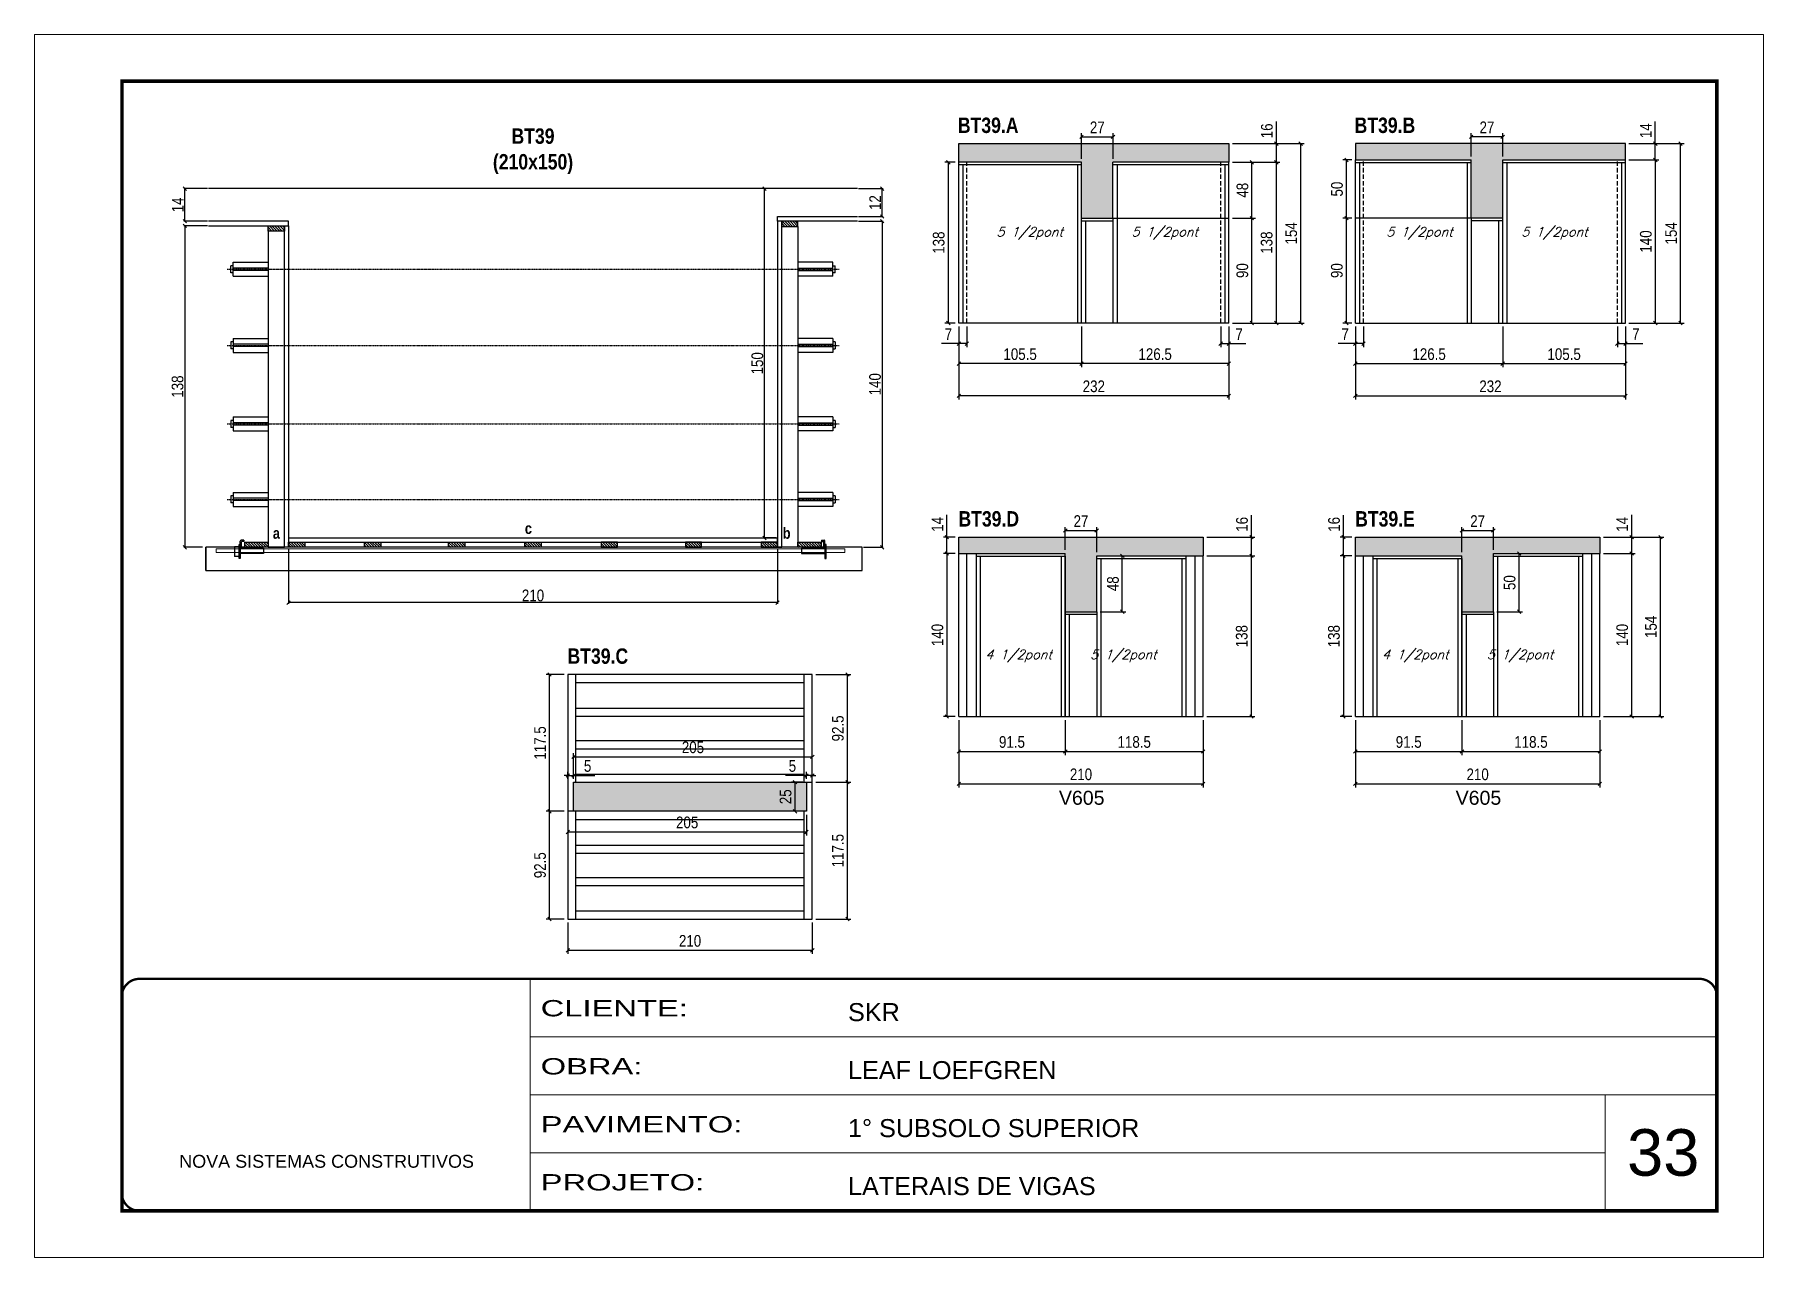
# Model space of a CAD drawing. Extents: x 3309 to 9590, y -2522 to 14608.
# Drawn here: x 3309 to 4794, y 4369 to 5419 of the extents above; entities that cross this region are included whole.
import ezdxf

# ---------------------------------------------------------------- set-up
doc = ezdxf.new("R2010")
doc.units = 0
for name, pattern in [('CONTINUO', [0]), ('DASHED', [0.75, 0.5, -0.25]), ('HIDDEN', [0.375, 0.25, -0.125])]:
    doc.linetypes.add(name, pattern=pattern)
for name, color, linetype in [('5', 5, 'Continuous'), ('barrote', 251, 'Continuous'), ('COTA', 241, 'Continuous'), ('detalhes', 4, 'Continuous'), ('NOMENCLATURA', 7, 'Continuous'), ('Painéis', 200, 'Continuous'), ('presilha', 1, 'Continuous'), ('SARR_2.2x10', 60, 'Continuous'), ('SARR_2.2x7', 40, 'Continuous'), ('SARR_3.5x7', 81, 'Continuous'), ('TENSOR', 3, 'Continuous'), ('texto', 7, 'Continuous')]:
    doc.layers.add(name, color=color, linetype=linetype)
for name, color, linetype, lineweight in [('CARIMBO', 255, 'Continuous', 9), ('CONCRETO', 251, 'Continuous', 25), ('Folhas', 255, 'Continuous', 9), ('SARRAFO DE PRESSAO', 251, 'DASHED', 9), ('SCO-___-LAJ', 2, 'Continuous', 0)]:
    doc.layers.add(name, color=color, linetype=linetype, lineweight=lineweight)
doc.styles.add('ARIAL', font='arial.ttf')
doc.styles.add('COTA TECNICA', font='techl___.ttf', dxfattribs={"height": 10})
doc.styles.add('COTA TECNICA 2X', font='techl___.ttf', dxfattribs={"height": 10})
doc.styles.add('Romans', font='romans.shx')
doc.styles.get("Standard").update_dxf_attribs({"font": 'arial.ttf'})
doc.styles.add('TECNICA', font='techb___.ttf', dxfattribs={"height": 10})
doc.styles.add('Tecnologia', font='')
doc.styles.get('Tecnologia').set_extended_font_data('Forgotten Futurist')
doc.dimstyles.new('PAINEL', dxfattribs={"dimtxt": 10, "dimasz": 3, "dimexe": 3, "dimexo": 3, "dimgap": 3, "dimtad": 1, "dimdec": 1, "dimzin": 12, "dimdsep": 46, "dimtxsty": 'COTA TECNICA', "dimblk1": 'OBLIQUE', "dimblk2": 'OBLIQUE', "dimsah": 1, "dimcen": 0.9, "dimclrd": 4, "dimclre": 4, "dimclrt": 240, "dimadec": 1, "dimazin": 3, "dimtfac": 1, "dimtdec": 1, "dimtmove": 0, "dimatfit": 3, "dimfxl": 1, "dimtolj": 1, "dimtzin": 12, "dimarcsym": 0})
doc.dimstyles.new('SECAO', dxfattribs={"dimscale": 0.333333, "dimtxt": 5, "dimasz": 9, "dimexe": 3, "dimexo": 3, "dimgap": 3, "dimtad": 1, "dimdec": 1, "dimlfac": 0.5, "dimzin": 12, "dimdsep": 46, "dimtxsty": 'COTA TECNICA 2X', "dimblk1": 'OBLIQUE', "dimblk2": 'OBLIQUE', "dimsah": 1, "dimcen": 0.9, "dimclrd": 4, "dimclre": 4, "dimclrt": 240, "dimadec": 1, "dimazin": 3, "dimtfac": 1, "dimtdec": 1, "dimtmove": 0, "dimatfit": 3, "dimfxl": 1, "dimtolj": 1, "dimtzin": 12, "dimarcsym": 0})
pattern_1 = [(135, (36828.2242, -118533.1762), (-1.122532015, -1.122532015), [])]
pattern_2 = [(135, (36900.5246, -118533.1762), (-1.122532015, -1.122532015), [])]

msp = doc.modelspace()

# ---------------------------------------------------------------- texts
at = {"layer": '5', "linetype": 'Continuous'}
for p in [(4189.25, 4757.92), (4530.02, 4757.92)]:
    msp.add_text('V605', height=12, rotation=359.99996, dxfattribs=at).set_placement(p)
at = {"layer": 'CARIMBO', "style": 'ARIAL'}
msp.add_text('33', height=40, dxfattribs=at).set_placement((4677.23, 4439.4))
at = {"layer": 'detalhes', "style": 'TECNICA'}
for s, p in [('a', (3514.04, 4986.36)), ('c', (3730.51, 4990.46)), ('b', (3952.01, 4986.34))]:
    msp.add_text(s, height=9.6, dxfattribs=at).set_placement(p)
at = {"layer": 'NOMENCLATURA', "style": 'TECNICA'}
for s, p in [('BT39.A', (4102.45, 5334.78)), ('BT39.B', (4443.21, 5334.78)), ('BT39.D', (4102.94, 4996.84)), ('BT39.E', (4443.71, 4996.84)), ('BT39.C', (3767.14, 4878.98))]:
    msp.add_text(s, height=13.2, dxfattribs=at).set_placement(p)
at = {"layer": 'NOMENCLATURA', "insert": (3737.51, 5338.69), "char_height": 13.2, "attachment_point": 2, "style": 'TECNICA'}
msp.add_mtext_dynamic_manual_height_columns('BT39\\P(210x150)', width=300.2766, gutter_width=1, heights=[0], dxfattribs=at)
at = {"layer": 'texto', "color": 2, "char_height": 8, "attachment_point": 5, "style": 'Romans'}
for s, insert in [('{\\Q19;\\C256;5 1/2pont}', (4164.17, 5248.6)), ('{\\Q19;\\C256;5 1/2pont}', (4280.17, 5248.6)), ('{\\Q19;\\C256;5 1/2pont}', (4498.93, 5248.6)), ('{\\Q19;\\C256;5 1/2pont}', (4614.93, 5248.6)), ('{\\Q19;\\C256;4 1/2pont}', (4154.67, 4885.68)), ('{\\Q19;\\C256;5 1/2pont}', (4244.67, 4885.68)), ('{\\Q19;\\C256;4 1/2pont}', (4495.43, 4885.68)), ('{\\Q19;\\C256;5 1/2pont}', (4585.43, 4885.68))]:
    msp.add_mtext(s, dxfattribs=dict(at, insert=insert))

# ---------------------------------------------------------------- blocks, each defined once
blk = doc.blocks.new('9999999999')
at = {"color": 30, "linetype": 'CONTINUO'}
for p, q in [((98564.6, 34230.2), (98564.6, 34429.4)), ((98564.6, 34379.6), (99584, 34379.6)), ((98564.6, 34329.8), (99488, 34329.8)), ((99584, 34329.8), (99488, 34329.8)), ((99488, 34329.8), (99488, 34230.2)), ((98564.6, 34280), (99488, 34280))]:
    blk.add_line(p, q, dxfattribs=at)
at = {"color": 30, "linetype": 'CONTINUO', "const_width": 2}
blk.add_lwpolyline([(99584, 34230.2), (99584, 34414.4, 0.414214), (99569, 34429.4), (98229, 34429.4, 0.414214), (98214, 34414.4), (98214, 34245.2, 0.414214), (98229, 34230.2), (99584, 34230.2)], format="xyb", dxfattribs=at)
at = {"layer": 'Folhas'}
blk.add_lwpolyline([(98139, 34190.2), (99624, 34190.2), (99624, 35240.2), (98139, 35240.2)], close=True, dxfattribs=at)
at = {"layer": 'Folhas', "color": 30, "const_width": 3}
blk.add_lwpolyline([(98214, 34230.2), (99584, 34230.2), (99584, 35200.2), (98214, 35200.2)], close=True, dxfattribs=at)
at = {"color": 7, "linetype": 'Continuous', "ltscale": 5, "style": 'ARIAL'}
for s, height, p in [('SKR', 15.48, (98837.7, 34393.1)), ('LEAF LOEFGREN', 15.483, (98837.7, 34343.3)), ('1° SUBSOLO SUPERIOR', 15.483, (98837.7, 34293.5)), ('NOVA SISTEMAS CONSTRUTIVOS', 11.059, (98263.2, 34267.2)), ('LATERAIS DE VIGAS', 15.483, (98837.7, 34243.7))]:
    blk.add_text(s, height=height, dxfattribs=at).set_placement(p)
at = {"layer": 'Folhas', "color": 7, "style": 'Tecnologia', "width": 1.5}
for s, p in [('CLIENTE:', (98573.7, 34397.2)), ('OBRA:', (98573.7, 34347.3)), ('PAVIMENTO:', (98573.7, 34297.5)), ('PROJETO:', (98573.7, 34247.7))]:
    blk.add_text(s, height=14, dxfattribs=at).set_placement(p)
blk = doc.blocks.new('_Oblique')
at = {"color": 0, "linetype": 'ByBlock', "lineweight": -2}
blk.add_line((-0.5, -0.5), (0.5, 0.5), dxfattribs=at)
blk = doc.blocks.new('*D1084')
at = {"layer": 'COTA', "color": 4, "lineweight": -2, "transparency": 16777216}
for p, q in [((3527.5, 4978), (3527.5, 4930.5)), ((3947.5, 4978), (3947.5, 4930.5)), ((3947.5, 4931.5), (3527.5, 4931.5))]:
    blk.add_line(p, q, dxfattribs=at)
at = {"layer": 'Defpoints', "color": 0, "transparency": 16777216}
for p in [(3527.5, 4979), (3947.5, 4979), (3527.5, 4931.5)]:
    blk.add_point(p, dxfattribs=at)
at = {"layer": 'COTA', "color": 4, "lineweight": -2, "transparency": 16777216, "xscale": 3, "yscale": 3, "zscale": 3, "rotation": 180}
blk.add_blockref('_Oblique', (3527.5, 4931.5), dxfattribs=at)
at = {"layer": 'COTA', "color": 4, "lineweight": -2, "transparency": 16777216, "xscale": 3, "yscale": 3, "zscale": 3}
blk.add_blockref('_Oblique', (3947.5, 4931.5), dxfattribs=at)
at = {"layer": 'COTA', "color": 240, "transparency": 16777216, "insert": (3737.5, 4937.6), "char_height": 10, "attachment_point": 5, "style": 'COTA TECNICA 2X'}
blk.add_mtext('\\A1;210', dxfattribs=at)
blk = doc.blocks.new('PRESILHA METÁLICA 1')
at = {"layer": 'presilha'}
for p, q in [((0, 13), (6, 13)), ((0, 13), (0, 0)), ((6, 0), (0, 0)), ((6, 15.5), (7.5, 15.5)), ((6, -2.5), (6, 15.5)), ((6, 13), (6, 0)), ((7.5, 10.6), (7.5, 19.9)), ((7.5, 15.5), (7.5, -2.5)), ((37.5, 4.1), (7.5, 4.1)), ((12, 21), (8.6, 21)), ((9, 11.6), (9, 18.9)), ((12, 19.5), (9.6, 19.5)), ((37.5, 11), (9.6, 11)), ((12, 21), (12, 19.5)), ((37.5, 11), (37.5, 4.1)), ((7.5, -2.5), (6, -2.5))]:
    blk.add_line(p, q, dxfattribs=at)
for centre, radius, start, end in [((8.6, 19.9), 1.14, 90, 180), ((9.6, 18.9), 0.57, 90, 180), ((9.6, 11.6), 0.57, 180, 270)]:
    blk.add_arc(centre, radius, start, end, dxfattribs=at)
blk = doc.blocks.new('PRESILHA METÁLICA 2')
at = {"layer": 'presilha'}
for p, q in [((-5.2, 23.5), (-5.2, 22)), ((-5.2, 23.5), (-1.9, 23.5)), ((-0.8, 14.6), (-0.8, 22.4)), ((-30.8, 13.5), (-30.8, 6.6)), ((-30.8, 13.5), (-2.8, 13.5)), ((-30.8, 6.6), (-0.8, 6.6)), ((-5.2, 22), (-2.8, 22)), ((-2.2, 14.1), (-2.2, 21.4)), ((0.8, 18), (-0.8, 18)), ((-0.8, 18), (-0.8, 0)), ((-0.8, 0), (0.8, 0)), ((0.8, 0), (0.8, 18))]:
    blk.add_line(p, q, dxfattribs=at)
for centre, radius, start, end in [((-1.9, 22.4), 1.14, 0, 90), ((-2.8, 21.4), 0.57, 0, 90), ((-2.8, 14.1), 0.57, 270, 0)]:
    blk.add_arc(centre, radius, start, end, dxfattribs=at)
blk = doc.blocks.new('*D1085')
at = {"layer": 'COTA', "color": 4, "lineweight": -2, "transparency": 16777216}
for p, q in [((3457.8, 5255), (3437.5, 5255)), ((3438.5, 5255), (3438.5, 4979)), ((3453.7, 4979), (3437.5, 4979))]:
    blk.add_line(p, q, dxfattribs=at)
at = {"layer": 'Defpoints', "color": 0, "transparency": 16777216}
for p in [(3458.8, 5255), (3438.5, 4979), (3454.7, 4979)]:
    blk.add_point(p, dxfattribs=at)
at = {"layer": 'COTA', "color": 4, "lineweight": -2, "transparency": 16777216, "xscale": 3, "yscale": 3, "zscale": 3}
for p, rotation in [((3438.5, 5255), 90), ((3438.5, 4979), 270)]:
    blk.add_blockref('_Oblique', p, dxfattribs=dict(at, rotation=rotation))
at = {"layer": 'COTA', "color": 240, "transparency": 16777216, "insert": (3432.2, 5117), "char_height": 10, "attachment_point": 5, "rotation": 90, "style": 'COTA TECNICA 2X'}
blk.add_mtext('\\A1;138', dxfattribs=at)
blk = doc.blocks.new('*D1086')
at = {"layer": 'COTA', "color": 4, "lineweight": -2, "transparency": 16777216}
for p, q in [((4017.2, 5259), (4038.4, 5259)), ((4037.4, 5259), (4037.4, 4979)), ((4021.3, 4979), (4038.4, 4979))]:
    blk.add_line(p, q, dxfattribs=at)
at = {"layer": 'Defpoints', "color": 0, "transparency": 16777216}
for p in [(4016.2, 5259), (4020.3, 4979), (4037.4, 4979)]:
    blk.add_point(p, dxfattribs=at)
at = {"layer": 'COTA', "color": 4, "lineweight": -2, "transparency": 16777216, "xscale": 3, "yscale": 3, "zscale": 3}
for p, rotation in [((4037.4, 5259), 90), ((4037.4, 4979), 270)]:
    blk.add_blockref('_Oblique', p, dxfattribs=dict(at, rotation=rotation))
at = {"layer": 'COTA', "color": 240, "transparency": 16777216, "insert": (4031.3, 5119), "char_height": 10, "attachment_point": 5, "rotation": 90, "style": 'COTA TECNICA 2X'}
blk.add_mtext('\\A1;140', dxfattribs=at)
blk = doc.blocks.new('*D1087')
at = {"layer": 'COTA', "color": 4, "lineweight": -2, "transparency": 16777216}
for p, q in [((3946.5, 5287), (3935.3, 5287)), ((3936.3, 4987), (3936.3, 5287)), ((3946.5, 4987), (3935.3, 4987))]:
    blk.add_line(p, q, dxfattribs=at)
at = {"layer": 'Defpoints', "color": 0, "transparency": 16777216}
for p in [(3936.3, 5287), (3947.5, 5287), (3947.5, 4987)]:
    blk.add_point(p, dxfattribs=at)
at = {"layer": 'COTA', "color": 4, "lineweight": -2, "transparency": 16777216, "xscale": 3, "yscale": 3, "zscale": 3}
for p, rotation in [((3936.3, 5287), 90), ((3936.3, 4987), 270)]:
    blk.add_blockref('_Oblique', p, dxfattribs=dict(at, rotation=rotation))
at = {"layer": 'COTA', "color": 240, "transparency": 16777216, "insert": (3930.2, 5137), "char_height": 10, "attachment_point": 5, "rotation": 90, "style": 'COTA TECNICA 2X'}
blk.add_mtext('\\A1;150', dxfattribs=at)
blk = doc.blocks.new('*D1088')
at = {"layer": 'COTA', "color": 4, "lineweight": -2, "transparency": 16777216}
for p, q in [((4017.2, 5287), (4038.4, 5287)), ((4037.4, 5263), (4037.4, 5287)), ((4017.2, 5263), (4038.4, 5263))]:
    blk.add_line(p, q, dxfattribs=at)
at = {"layer": 'Defpoints', "color": 0, "transparency": 16777216}
for p in [(4016.2, 5287), (4037.4, 5287), (4016.2, 5263)]:
    blk.add_point(p, dxfattribs=at)
at = {"layer": 'COTA', "color": 4, "lineweight": -2, "transparency": 16777216, "xscale": 3, "yscale": 3, "zscale": 3}
for p, rotation in [((4037.4, 5287), 90), ((4037.4, 5263), 270)]:
    blk.add_blockref('_Oblique', p, dxfattribs=dict(at, rotation=rotation))
at = {"layer": 'COTA', "color": 240, "transparency": 16777216, "insert": (4031.4, 5275), "char_height": 10, "attachment_point": 5, "rotation": 90, "style": 'COTA TECNICA 2X'}
blk.add_mtext('\\A1;12', dxfattribs=at)
blk = doc.blocks.new('*D1095')
at = {"layer": 'COTA', "color": 4, "lineweight": -2, "transparency": 16777216}
for p, q in [((3457.8, 5287), (3437.5, 5287)), ((3438.5, 5259), (3438.5, 5287)), ((3457.8, 5259), (3437.5, 5259))]:
    blk.add_line(p, q, dxfattribs=at)
at = {"layer": 'Defpoints', "color": 0, "transparency": 16777216}
for p in [(3438.5, 5287), (3458.8, 5287), (3458.8, 5259)]:
    blk.add_point(p, dxfattribs=at)
at = {"layer": 'COTA', "color": 4, "lineweight": -2, "transparency": 16777216, "xscale": 3, "yscale": 3, "zscale": 3}
for p, rotation in [((3438.5, 5287), 90), ((3438.5, 5259), 270)]:
    blk.add_blockref('_Oblique', p, dxfattribs=dict(at, rotation=rotation))
at = {"layer": 'COTA', "color": 240, "transparency": 16777216, "insert": (3432.4, 5273), "char_height": 10, "attachment_point": 5, "rotation": 90, "style": 'COTA TECNICA 2X'}
blk.add_mtext('\\A1;14', dxfattribs=at)
blk = doc.blocks.new('*D1089')
at = {"layer": 'COTA', "color": 4, "linetype": 'ByBlock', "lineweight": -2, "transparency": 16777216}
for p, q in [((4208.7, 5168.6), (4208.7, 5133.7)), ((4335.2, 5168.6), (4335.2, 5133.7)), ((4335.2, 5136.7), (4208.7, 5136.7))]:
    blk.add_line(p, q, dxfattribs=at)
at = {"layer": 'Defpoints', "color": 0, "linetype": 'ByBlock', "transparency": 16777216}
for p in [(4208.7, 5171.6), (4335.2, 5171.6), (4208.7, 5136.7)]:
    blk.add_point(p, dxfattribs=at)
at = {"layer": 'COTA', "color": 4, "linetype": 'ByBlock', "lineweight": -2, "transparency": 16777216, "xscale": 3, "yscale": 3, "zscale": 3, "rotation": 180}
blk.add_blockref('_Oblique', (4208.7, 5136.7), dxfattribs=at)
at = {"layer": 'COTA', "color": 4, "linetype": 'ByBlock', "lineweight": -2, "transparency": 16777216, "xscale": 3, "yscale": 3, "zscale": 3}
blk.add_blockref('_Oblique', (4335.2, 5136.7), dxfattribs=at)
at = {"layer": 'COTA', "color": 240, "linetype": 'ByBlock', "transparency": 16777216, "insert": (4271.9, 5144.8), "char_height": 10, "attachment_point": 5, "style": 'COTA TECNICA'}
blk.add_mtext('\\A1;126.5', dxfattribs=at)
blk = doc.blocks.new('*D1090')
at = {"layer": 'COTA', "color": 4, "linetype": 'ByBlock', "lineweight": -2, "transparency": 16777216}
for p, q in [((4103.2, 5168.6), (4103.2, 5133.7)), ((4208.7, 5168.6), (4208.7, 5133.7)), ((4208.7, 5136.7), (4103.2, 5136.7))]:
    blk.add_line(p, q, dxfattribs=at)
at = {"layer": 'Defpoints', "color": 0, "linetype": 'ByBlock', "transparency": 16777216}
for p in [(4103.2, 5171.6), (4208.7, 5171.6), (4103.2, 5136.7)]:
    blk.add_point(p, dxfattribs=at)
at = {"layer": 'COTA', "color": 4, "linetype": 'ByBlock', "lineweight": -2, "transparency": 16777216, "xscale": 3, "yscale": 3, "zscale": 3, "rotation": 180}
blk.add_blockref('_Oblique', (4103.2, 5136.7), dxfattribs=at)
at = {"layer": 'COTA', "color": 4, "linetype": 'ByBlock', "lineweight": -2, "transparency": 16777216, "xscale": 3, "yscale": 3, "zscale": 3}
blk.add_blockref('_Oblique', (4208.7, 5136.7), dxfattribs=at)
at = {"layer": 'COTA', "color": 240, "linetype": 'ByBlock', "transparency": 16777216, "insert": (4155.9, 5144.8), "char_height": 10, "attachment_point": 5, "style": 'COTA TECNICA'}
blk.add_mtext('\\A1;105.5', dxfattribs=at)
blk = doc.blocks.new('*D1096')
at = {"layer": 'COTA', "color": 4, "linetype": 'ByBlock', "lineweight": -2, "transparency": 16777216}
for p, q in [((4103.2, 5168.6), (4103.2, 5106)), ((4335.2, 5168.6), (4335.2, 5106)), ((4335.2, 5109), (4103.2, 5109))]:
    blk.add_line(p, q, dxfattribs=at)
at = {"layer": 'Defpoints', "color": 0, "linetype": 'ByBlock', "transparency": 16777216}
for p in [(4103.2, 5171.6), (4335.2, 5171.6), (4103.2, 5109)]:
    blk.add_point(p, dxfattribs=at)
at = {"layer": 'COTA', "color": 4, "linetype": 'ByBlock', "lineweight": -2, "transparency": 16777216, "xscale": 3, "yscale": 3, "zscale": 3, "rotation": 180}
blk.add_blockref('_Oblique', (4103.2, 5109), dxfattribs=at)
at = {"layer": 'COTA', "color": 4, "linetype": 'ByBlock', "lineweight": -2, "transparency": 16777216, "xscale": 3, "yscale": 3, "zscale": 3}
blk.add_blockref('_Oblique', (4335.2, 5109), dxfattribs=at)
at = {"layer": 'COTA', "color": 240, "linetype": 'ByBlock', "transparency": 16777216, "insert": (4219.2, 5117.2), "char_height": 10, "attachment_point": 5, "style": 'COTA TECNICA'}
blk.add_mtext('\\A1;232', dxfattribs=at)
blk = doc.blocks.new('*D1097')
at = {"layer": 'COTA', "color": 4, "lineweight": -2, "transparency": 16777216}
for p, q in [((4338.2, 5261.6), (4358, 5261.6)), ((4355, 5171.6), (4355, 5261.6)), ((4338.2, 5171.6), (4358, 5171.6))]:
    blk.add_line(p, q, dxfattribs=at)
at = {"layer": 'Defpoints', "color": 0, "transparency": 16777216}
for p in [(4335.2, 5261.6), (4355, 5261.6), (4335.2, 5171.6)]:
    blk.add_point(p, dxfattribs=at)
at = {"layer": 'COTA', "color": 4, "lineweight": -2, "transparency": 16777216, "xscale": 3, "yscale": 3, "zscale": 3}
for p, rotation in [((4355, 5261.6), 90), ((4355, 5171.6), 270)]:
    blk.add_blockref('_Oblique', p, dxfattribs=dict(at, rotation=rotation))
at = {"layer": 'COTA', "color": 240, "transparency": 16777216, "insert": (4346.8, 5216.6), "char_height": 10, "attachment_point": 5, "rotation": 90, "style": 'COTA TECNICA'}
blk.add_mtext('\\A1;90', dxfattribs=at)
blk = doc.blocks.new('*D1098')
at = {"layer": 'COTA', "color": 4, "lineweight": -2, "transparency": 16777216}
for p, q in [((4103.2, 5168.6), (4103.2, 5150.9)), ((4110.2, 5168.6), (4110.2, 5150.9)), ((4103.2, 5153.9), (4088.4, 5153.9)), ((4110.2, 5153.9), (4103.2, 5153.9))]:
    blk.add_line(p, q, dxfattribs=at)
at = {"layer": 'Defpoints', "color": 0, "transparency": 16777216}
for p in [(4103.2, 5171.6), (4110.2, 5171.6), (4103.2, 5153.9)]:
    blk.add_point(p, dxfattribs=at)
at = {"layer": 'COTA', "color": 4, "lineweight": -2, "transparency": 16777216, "xscale": 3, "yscale": 3, "zscale": 3, "rotation": 180}
blk.add_blockref('_Oblique', (4103.2, 5153.9), dxfattribs=at)
at = {"layer": 'COTA', "color": 4, "lineweight": -2, "transparency": 16777216, "xscale": 3, "yscale": 3, "zscale": 3}
blk.add_blockref('_Oblique', (4110.2, 5153.9), dxfattribs=at)
at = {"layer": 'COTA', "color": 240, "transparency": 16777216, "insert": (4094.3, 5162), "char_height": 10, "attachment_point": 5, "style": 'COTA TECNICA'}
blk.add_mtext('\\A1;7', dxfattribs=at)
blk = doc.blocks.new('*D1099')
at = {"layer": 'COTA', "color": 4, "lineweight": -2, "transparency": 16777216}
for p, q in [((4328.2, 5168.6), (4328.2, 5150.9)), ((4335.2, 5168.6), (4335.2, 5150.9)), ((4328.2, 5153.9), (4335.2, 5153.9)), ((4335.2, 5153.9), (4349.9, 5153.9))]:
    blk.add_line(p, q, dxfattribs=at)
at = {"layer": 'Defpoints', "color": 0, "transparency": 16777216}
for p in [(4328.2, 5171.6), (4335.2, 5171.6), (4335.2, 5153.9)]:
    blk.add_point(p, dxfattribs=at)
at = {"layer": 'COTA', "color": 4, "lineweight": -2, "transparency": 16777216, "xscale": 3, "yscale": 3, "zscale": 3, "rotation": 180}
blk.add_blockref('_Oblique', (4328.2, 5153.9), dxfattribs=at)
at = {"layer": 'COTA', "color": 4, "lineweight": -2, "transparency": 16777216, "xscale": 3, "yscale": 3, "zscale": 3}
blk.add_blockref('_Oblique', (4335.2, 5153.9), dxfattribs=at)
at = {"layer": 'COTA', "color": 240, "transparency": 16777216, "insert": (4344, 5162), "char_height": 10, "attachment_point": 5, "style": 'COTA TECNICA'}
blk.add_mtext('\\A1;7', dxfattribs=at)
blk = doc.blocks.new('*D1100')
at = {"layer": 'COTA', "color": 4, "lineweight": -2, "transparency": 16777216}
for p, q in [((4376, 5325.6), (4376, 5344.6)), ((4338.2, 5325.6), (4379, 5325.6)), ((4376, 5309.6), (4376, 5325.6)), ((4338.2, 5309.6), (4379, 5309.6))]:
    blk.add_line(p, q, dxfattribs=at)
at = {"layer": 'Defpoints', "color": 0, "transparency": 16777216}
for p in [(4335.2, 5325.6), (4376, 5325.6), (4335.2, 5309.6)]:
    blk.add_point(p, dxfattribs=at)
at = {"layer": 'COTA', "color": 4, "lineweight": -2, "transparency": 16777216, "xscale": 3, "yscale": 3, "zscale": 3}
for p, rotation in [((4376, 5325.6), 90), ((4376, 5309.6), 270)]:
    blk.add_blockref('_Oblique', p, dxfattribs=dict(at, rotation=rotation))
at = {"layer": 'COTA', "color": 240, "transparency": 16777216, "insert": (4367.9, 5336.6), "char_height": 10, "attachment_point": 5, "rotation": 90, "style": 'COTA TECNICA'}
blk.add_mtext('\\A1;16', dxfattribs=at)
blk = doc.blocks.new('*D1101')
at = {"layer": 'COTA', "color": 4, "lineweight": -2, "transparency": 16777216}
for p, q in [((4338.2, 5325.6), (4399.9, 5325.6)), ((4396.9, 5171.6), (4396.9, 5325.6)), ((4338.2, 5171.6), (4399.9, 5171.6))]:
    blk.add_line(p, q, dxfattribs=at)
at = {"layer": 'Defpoints', "color": 0, "transparency": 16777216}
for p in [(4335.2, 5325.6), (4396.9, 5325.6), (4335.2, 5171.6)]:
    blk.add_point(p, dxfattribs=at)
at = {"layer": 'COTA', "color": 4, "lineweight": -2, "transparency": 16777216, "xscale": 3, "yscale": 3, "zscale": 3}
for p, rotation in [((4396.9, 5325.6), 90), ((4396.9, 5171.6), 270)]:
    blk.add_blockref('_Oblique', p, dxfattribs=dict(at, rotation=rotation))
at = {"layer": 'COTA', "color": 240, "transparency": 16777216, "insert": (4388.8, 5248.6), "char_height": 10, "attachment_point": 5, "rotation": 90, "style": 'COTA TECNICA'}
blk.add_mtext('\\A1;154', dxfattribs=at)
blk = doc.blocks.new('*D1091')
at = {"layer": 'COTA', "color": 4, "linetype": 'ByBlock', "lineweight": -2, "transparency": 16777216}
for p, q in [((4443.9, 4830.7), (4443.9, 4800.6)), ((4535.4, 4830.7), (4535.4, 4800.6)), ((4443.9, 4803.6), (4535.4, 4803.6))]:
    blk.add_line(p, q, dxfattribs=at)
at = {"layer": 'Defpoints', "color": 0, "linetype": 'ByBlock', "transparency": 16777216}
for p in [(4443.9, 4833.7), (4535.4, 4833.7), (4535.4, 4803.6)]:
    blk.add_point(p, dxfattribs=at)
at = {"layer": 'COTA', "color": 4, "linetype": 'ByBlock', "lineweight": -2, "transparency": 16777216, "xscale": 3, "yscale": 3, "zscale": 3, "rotation": 180}
blk.add_blockref('_Oblique', (4443.9, 4803.6), dxfattribs=at)
at = {"layer": 'COTA', "color": 4, "linetype": 'ByBlock', "lineweight": -2, "transparency": 16777216, "xscale": 3, "yscale": 3, "zscale": 3}
blk.add_blockref('_Oblique', (4535.4, 4803.6), dxfattribs=at)
at = {"layer": 'COTA', "color": 240, "linetype": 'ByBlock', "transparency": 16777216, "insert": (4489.7, 4811.8), "char_height": 10, "attachment_point": 5, "style": 'COTA TECNICA'}
blk.add_mtext('\\A1;91.5', dxfattribs=at)
blk = doc.blocks.new('*D1092')
at = {"layer": 'COTA', "color": 4, "linetype": 'ByBlock', "lineweight": -2, "transparency": 16777216}
for p, q in [((4535.4, 4830.7), (4535.4, 4800.6)), ((4653.9, 4830.7), (4653.9, 4800.6)), ((4535.4, 4803.6), (4653.9, 4803.6))]:
    blk.add_line(p, q, dxfattribs=at)
at = {"layer": 'Defpoints', "color": 0, "linetype": 'ByBlock', "transparency": 16777216}
for p in [(4535.4, 4833.7), (4653.9, 4833.7), (4653.9, 4803.6)]:
    blk.add_point(p, dxfattribs=at)
at = {"layer": 'COTA', "color": 4, "linetype": 'ByBlock', "lineweight": -2, "transparency": 16777216, "xscale": 3, "yscale": 3, "zscale": 3, "rotation": 180}
blk.add_blockref('_Oblique', (4535.4, 4803.6), dxfattribs=at)
at = {"layer": 'COTA', "color": 4, "linetype": 'ByBlock', "lineweight": -2, "transparency": 16777216, "xscale": 3, "yscale": 3, "zscale": 3}
blk.add_blockref('_Oblique', (4653.9, 4803.6), dxfattribs=at)
at = {"layer": 'COTA', "color": 240, "linetype": 'ByBlock', "transparency": 16777216, "insert": (4594.7, 4811.8), "char_height": 10, "attachment_point": 5, "style": 'COTA TECNICA'}
blk.add_mtext('\\A1;118.5', dxfattribs=at)
blk = doc.blocks.new('*D1102')
at = {"layer": 'COTA', "color": 4, "linetype": 'ByBlock', "lineweight": -2, "transparency": 16777216}
for p, q in [((4443.9, 4830.7), (4443.9, 4772.9)), ((4653.9, 4830.7), (4653.9, 4772.9)), ((4443.9, 4775.9), (4653.9, 4775.9))]:
    blk.add_line(p, q, dxfattribs=at)
at = {"layer": 'Defpoints', "color": 0, "linetype": 'ByBlock', "transparency": 16777216}
for p in [(4443.9, 4833.7), (4653.9, 4833.7), (4653.9, 4775.9)]:
    blk.add_point(p, dxfattribs=at)
at = {"layer": 'COTA', "color": 4, "linetype": 'ByBlock', "lineweight": -2, "transparency": 16777216, "xscale": 3, "yscale": 3, "zscale": 3, "rotation": 180}
blk.add_blockref('_Oblique', (4443.9, 4775.9), dxfattribs=at)
at = {"layer": 'COTA', "color": 4, "linetype": 'ByBlock', "lineweight": -2, "transparency": 16777216, "xscale": 3, "yscale": 3, "zscale": 3}
blk.add_blockref('_Oblique', (4653.9, 4775.9), dxfattribs=at)
at = {"layer": 'COTA', "color": 240, "linetype": 'ByBlock', "transparency": 16777216, "insert": (4548.9, 4784), "char_height": 10, "attachment_point": 5, "style": 'COTA TECNICA'}
blk.add_mtext('\\A1;210', dxfattribs=at)
blk = doc.blocks.new('*D1103')
at = {"layer": 'COTA', "color": 4, "lineweight": -2, "transparency": 16777216}
for p, q in [((4656.9, 4973.7), (4684.2, 4973.7)), ((4681.2, 4833.7), (4681.2, 4973.7)), ((4656.9, 4833.7), (4684.2, 4833.7))]:
    blk.add_line(p, q, dxfattribs=at)
at = {"layer": 'Defpoints', "color": 0, "transparency": 16777216}
for p in [(4653.9, 4973.7), (4681.2, 4973.7), (4653.9, 4833.7)]:
    blk.add_point(p, dxfattribs=at)
at = {"layer": 'COTA', "color": 4, "lineweight": -2, "transparency": 16777216, "xscale": 3, "yscale": 3, "zscale": 3}
for p, rotation in [((4681.2, 4973.7), 90), ((4681.2, 4833.7), 270)]:
    blk.add_blockref('_Oblique', p, dxfattribs=dict(at, rotation=rotation))
at = {"layer": 'COTA', "color": 240, "transparency": 16777216, "insert": (4673.1, 4903.7), "char_height": 10, "attachment_point": 5, "rotation": 90, "style": 'COTA TECNICA'}
blk.add_mtext('\\A1;140', dxfattribs=at)
blk = doc.blocks.new('*D1104')
at = {"layer": 'COTA', "color": 4, "lineweight": -2, "transparency": 16777216}
for p, q in [((4440.9, 4971.7), (4430.7, 4971.7)), ((4433.7, 4971.7), (4433.7, 4833.7)), ((4440.9, 4833.7), (4430.7, 4833.7))]:
    blk.add_line(p, q, dxfattribs=at)
at = {"layer": 'Defpoints', "color": 0, "transparency": 16777216}
for p in [(4443.9, 4971.7), (4433.7, 4833.7), (4443.9, 4833.7)]:
    blk.add_point(p, dxfattribs=at)
at = {"layer": 'COTA', "color": 4, "lineweight": -2, "transparency": 16777216, "xscale": 3, "yscale": 3, "zscale": 3}
for p, rotation in [((4433.7, 4971.7), 90), ((4433.7, 4833.7), 270)]:
    blk.add_blockref('_Oblique', p, dxfattribs=dict(at, rotation=rotation))
at = {"layer": 'COTA', "color": 240, "transparency": 16777216, "insert": (4425.5, 4902.7), "char_height": 10, "attachment_point": 5, "rotation": 90, "style": 'COTA TECNICA'}
blk.add_mtext('\\A1;138', dxfattribs=at)
blk = doc.blocks.new('*D1105')
at = {"layer": 'COTA', "color": 4, "lineweight": -2, "transparency": 16777216}
for p, q in [((4433.7, 4987.7), (4433.7, 5006.7)), ((4440.9, 4987.7), (4430.7, 4987.7)), ((4433.7, 4971.7), (4433.7, 4987.7)), ((4440.9, 4971.7), (4430.7, 4971.7))]:
    blk.add_line(p, q, dxfattribs=at)
at = {"layer": 'Defpoints', "color": 0, "transparency": 16777216}
for p in [(4433.7, 4987.7), (4443.9, 4987.7), (4443.9, 4971.7)]:
    blk.add_point(p, dxfattribs=at)
at = {"layer": 'COTA', "color": 4, "lineweight": -2, "transparency": 16777216, "xscale": 3, "yscale": 3, "zscale": 3}
for p, rotation in [((4433.7, 4987.7), 90), ((4433.7, 4971.7), 270)]:
    blk.add_blockref('_Oblique', p, dxfattribs=dict(at, rotation=rotation))
at = {"layer": 'COTA', "color": 240, "transparency": 16777216, "insert": (4425.6, 4998.7), "char_height": 10, "attachment_point": 5, "rotation": 90, "style": 'COTA TECNICA'}
blk.add_mtext('\\A1;16', dxfattribs=at)
blk = doc.blocks.new('*D1106')
at = {"layer": 'COTA', "color": 4, "lineweight": -2, "transparency": 16777216}
for p, q in [((4681.2, 4987.7), (4681.2, 5006.8)), ((4656.9, 4987.7), (4684.2, 4987.7)), ((4681.2, 4973.7), (4681.2, 4987.7)), ((4656.9, 4973.7), (4684.2, 4973.7))]:
    blk.add_line(p, q, dxfattribs=at)
at = {"layer": 'Defpoints', "color": 0, "transparency": 16777216}
for p in [(4653.9, 4987.7), (4681.2, 4987.7), (4653.9, 4973.7)]:
    blk.add_point(p, dxfattribs=at)
at = {"layer": 'COTA', "color": 4, "lineweight": -2, "transparency": 16777216, "xscale": 3, "yscale": 3, "zscale": 3}
for p, rotation in [((4681.2, 4987.7), 90), ((4681.2, 4973.7), 270)]:
    blk.add_blockref('_Oblique', p, dxfattribs=dict(at, rotation=rotation))
at = {"layer": 'COTA', "color": 240, "transparency": 16777216, "insert": (4673.1, 4998.7), "char_height": 10, "attachment_point": 5, "rotation": 90, "style": 'COTA TECNICA'}
blk.add_mtext('\\A1;14', dxfattribs=at)
blk = doc.blocks.new('*D1107')
at = {"layer": 'COTA', "color": 4, "lineweight": -2, "transparency": 16777216}
for p, q in [((4565.4, 4973.7), (4587.5, 4973.7)), ((4584.5, 4923.7), (4584.5, 4973.7)), ((4565.4, 4923.7), (4587.5, 4923.7))]:
    blk.add_line(p, q, dxfattribs=at)
at = {"layer": 'Defpoints', "color": 0, "transparency": 16777216}
for p in [(4562.4, 4973.7), (4584.5, 4973.7), (4562.4, 4923.7)]:
    blk.add_point(p, dxfattribs=at)
at = {"layer": 'COTA', "color": 4, "lineweight": -2, "transparency": 16777216, "xscale": 3, "yscale": 3, "zscale": 3}
for p, rotation in [((4584.5, 4973.7), 90), ((4584.5, 4923.7), 270)]:
    blk.add_blockref('_Oblique', p, dxfattribs=dict(at, rotation=rotation))
at = {"layer": 'COTA', "color": 240, "transparency": 16777216, "insert": (4576.4, 4948.7), "char_height": 10, "attachment_point": 5, "rotation": 90, "style": 'COTA TECNICA'}
blk.add_mtext('\\A1;50', dxfattribs=at)
blk = doc.blocks.new('*D1108')
at = {"layer": 'COTA', "color": 4, "lineweight": -2, "transparency": 16777216}
for p, q in [((4535.4, 4974.7), (4535.4, 4996.4)), ((4535.4, 4993.4), (4562.4, 4993.4)), ((4562.4, 4976.7), (4562.4, 4996.4))]:
    blk.add_line(p, q, dxfattribs=at)
at = {"layer": 'Defpoints', "color": 0, "transparency": 16777216}
for p in [(4562.4, 4993.4), (4535.4, 4971.7), (4562.4, 4973.7)]:
    blk.add_point(p, dxfattribs=at)
at = {"layer": 'COTA', "color": 4, "lineweight": -2, "transparency": 16777216, "xscale": 3, "yscale": 3, "zscale": 3, "rotation": 180}
blk.add_blockref('_Oblique', (4535.4, 4993.4), dxfattribs=at)
at = {"layer": 'COTA', "color": 4, "lineweight": -2, "transparency": 16777216, "xscale": 3, "yscale": 3, "zscale": 3}
blk.add_blockref('_Oblique', (4562.4, 4993.4), dxfattribs=at)
at = {"layer": 'COTA', "color": 240, "transparency": 16777216, "insert": (4548.9, 5001.5), "char_height": 10, "attachment_point": 5, "style": 'COTA TECNICA'}
blk.add_mtext('\\A1;27', dxfattribs=at)
blk = doc.blocks.new('*D1109')
at = {"layer": 'COTA', "color": 4, "lineweight": -2, "transparency": 16777216}
for p, q in [((3767.4, 4656.8), (3767.4, 4629.9)), ((3977.4, 4656.8), (3977.4, 4629.9)), ((3977.4, 4632.9), (3767.4, 4632.9))]:
    blk.add_line(p, q, dxfattribs=at)
at = {"layer": 'Defpoints', "color": 0, "transparency": 16777216}
for p in [(3767.4, 4659.8), (3977.4, 4659.8), (3767.4, 4632.9)]:
    blk.add_point(p, dxfattribs=at)
at = {"layer": 'COTA', "color": 4, "lineweight": -2, "transparency": 16777216, "xscale": 3, "yscale": 3, "zscale": 3, "rotation": 180}
blk.add_blockref('_Oblique', (3767.4, 4632.9), dxfattribs=at)
at = {"layer": 'COTA', "color": 4, "lineweight": -2, "transparency": 16777216, "xscale": 3, "yscale": 3, "zscale": 3}
blk.add_blockref('_Oblique', (3977.4, 4632.9), dxfattribs=at)
at = {"layer": 'COTA', "color": 240, "transparency": 16777216, "insert": (3872.4, 4641), "char_height": 10, "attachment_point": 5, "style": 'COTA TECNICA'}
blk.add_mtext('\\A1;210', dxfattribs=at)
blk = doc.blocks.new('*D1110')
at = {"layer": 'COTA', "color": 4, "lineweight": -2, "transparency": 16777216}
for p, q in [((3980.4, 4777.3), (4010.6, 4777.3)), ((4007.6, 4659.8), (4007.6, 4777.3)), ((3980.4, 4659.8), (4010.6, 4659.8))]:
    blk.add_line(p, q, dxfattribs=at)
at = {"layer": 'Defpoints', "color": 0, "transparency": 16777216}
for p in [(3977.4, 4777.3), (4007.6, 4777.3), (3977.4, 4659.8)]:
    blk.add_point(p, dxfattribs=at)
at = {"layer": 'COTA', "color": 4, "lineweight": -2, "transparency": 16777216, "xscale": 3, "yscale": 3, "zscale": 3}
for p, rotation in [((4007.6, 4777.3), 90), ((4007.6, 4659.8), 270)]:
    blk.add_blockref('_Oblique', p, dxfattribs=dict(at, rotation=rotation))
at = {"layer": 'COTA', "color": 240, "transparency": 16777216, "insert": (3999.4, 4718.5), "char_height": 10, "attachment_point": 5, "rotation": 90, "style": 'COTA TECNICA'}
blk.add_mtext('\\A1;117.5', dxfattribs=at)
blk = doc.blocks.new('*D1111')
at = {"layer": 'COTA', "color": 4, "lineweight": -2, "transparency": 16777216}
for p, q in [((3980.4, 4869.8), (4010.6, 4869.8)), ((4007.6, 4777.3), (4007.6, 4869.8)), ((3980.4, 4777.3), (4010.6, 4777.3))]:
    blk.add_line(p, q, dxfattribs=at)
at = {"layer": 'Defpoints', "color": 0, "transparency": 16777216}
for p in [(3977.4, 4869.8), (4007.6, 4869.8), (3977.4, 4777.3)]:
    blk.add_point(p, dxfattribs=at)
at = {"layer": 'COTA', "color": 4, "lineweight": -2, "transparency": 16777216, "xscale": 3, "yscale": 3, "zscale": 3}
for p, rotation in [((4007.6, 4869.8), 90), ((4007.6, 4777.3), 270)]:
    blk.add_blockref('_Oblique', p, dxfattribs=dict(at, rotation=rotation))
at = {"layer": 'COTA', "color": 240, "transparency": 16777216, "insert": (3999.4, 4823.5), "char_height": 10, "attachment_point": 5, "rotation": 90, "style": 'COTA TECNICA'}
blk.add_mtext('\\A1;92.5', dxfattribs=at)
blk = doc.blocks.new('*D1112')
at = {"layer": 'COTA', "color": 4, "lineweight": -2, "transparency": 16777216}
for p, q in [((3764.4, 4752.3), (3748.7, 4752.3)), ((3751.7, 4659.8), (3751.7, 4752.3)), ((3764.4, 4659.8), (3748.7, 4659.8))]:
    blk.add_line(p, q, dxfattribs=at)
at = {"layer": 'Defpoints', "color": 0, "transparency": 16777216}
for p in [(3751.7, 4752.3), (3767.4, 4752.3), (3767.4, 4659.8)]:
    blk.add_point(p, dxfattribs=at)
at = {"layer": 'COTA', "color": 4, "lineweight": -2, "transparency": 16777216, "xscale": 3, "yscale": 3, "zscale": 3}
for p, rotation in [((3751.7, 4752.3), 90), ((3751.7, 4659.8), 270)]:
    blk.add_blockref('_Oblique', p, dxfattribs=dict(at, rotation=rotation))
at = {"layer": 'COTA', "color": 240, "transparency": 16777216, "insert": (3743.6, 4706), "char_height": 10, "attachment_point": 5, "rotation": 90, "style": 'COTA TECNICA'}
blk.add_mtext('\\A1;92.5', dxfattribs=at)
blk = doc.blocks.new('*D1113')
at = {"layer": 'COTA', "color": 4, "lineweight": -2, "transparency": 16777216}
for p, q in [((3764.4, 4869.8), (3748.7, 4869.8)), ((3751.7, 4752.3), (3751.7, 4869.8)), ((3764.4, 4752.3), (3748.7, 4752.3))]:
    blk.add_line(p, q, dxfattribs=at)
at = {"layer": 'Defpoints', "color": 0, "transparency": 16777216}
for p in [(3751.7, 4869.8), (3767.4, 4869.8), (3767.4, 4752.3)]:
    blk.add_point(p, dxfattribs=at)
at = {"layer": 'COTA', "color": 4, "lineweight": -2, "transparency": 16777216, "xscale": 3, "yscale": 3, "zscale": 3}
for p, rotation in [((3751.7, 4869.8), 90), ((3751.7, 4752.3), 270)]:
    blk.add_blockref('_Oblique', p, dxfattribs=dict(at, rotation=rotation))
at = {"layer": 'COTA', "color": 240, "transparency": 16777216, "insert": (3743.6, 4811), "char_height": 10, "attachment_point": 5, "rotation": 90, "style": 'COTA TECNICA'}
blk.add_mtext('\\A1;117.5', dxfattribs=at)
blk = doc.blocks.new('*D1114')
at = {"layer": 'COTA', "color": 4, "lineweight": -2, "transparency": 16777216}
for p, q in [((3767.4, 4749.3), (3767.4, 4731.6)), ((3972.4, 4749.3), (3972.4, 4731.6)), ((3767.4, 4734.6), (3972.4, 4734.6))]:
    blk.add_line(p, q, dxfattribs=at)
at = {"layer": 'Defpoints', "color": 0, "transparency": 16777216}
for p in [(3767.4, 4752.3), (3972.4, 4752.3), (3972.4, 4734.6)]:
    blk.add_point(p, dxfattribs=at)
at = {"layer": 'COTA', "color": 4, "lineweight": -2, "transparency": 16777216, "xscale": 3, "yscale": 3, "zscale": 3, "rotation": 180}
blk.add_blockref('_Oblique', (3767.4, 4734.6), dxfattribs=at)
at = {"layer": 'COTA', "color": 4, "lineweight": -2, "transparency": 16777216, "xscale": 3, "yscale": 3, "zscale": 3}
blk.add_blockref('_Oblique', (3972.4, 4734.6), dxfattribs=at)
at = {"layer": 'COTA', "color": 240, "transparency": 16777216, "insert": (3869.9, 4742.7), "char_height": 10, "attachment_point": 5, "style": 'COTA TECNICA'}
blk.add_mtext('\\A1;205', dxfattribs=at)
blk = doc.blocks.new('*D1115')
at = {"layer": 'COTA', "color": 4, "lineweight": -2, "transparency": 16777216}
for p, q in [((3969.4, 4777.3), (3959.6, 4777.3)), ((3962.6, 4752.3), (3962.6, 4777.3)), ((3969.4, 4752.3), (3959.6, 4752.3))]:
    blk.add_line(p, q, dxfattribs=at)
at = {"layer": 'Defpoints', "color": 0, "transparency": 16777216}
for p in [(3962.6, 4777.3), (3972.4, 4777.3), (3972.4, 4752.3)]:
    blk.add_point(p, dxfattribs=at)
at = {"layer": 'COTA', "color": 4, "lineweight": -2, "transparency": 16777216, "xscale": 3, "yscale": 3, "zscale": 3}
for p, rotation in [((3962.6, 4777.3), 90), ((3962.6, 4752.3), 270)]:
    blk.add_blockref('_Oblique', p, dxfattribs=dict(at, rotation=rotation))
at = {"layer": 'COTA', "color": 240, "transparency": 16777216, "insert": (3954.5, 4764.8), "char_height": 10, "attachment_point": 5, "rotation": 90, "style": 'COTA TECNICA'}
blk.add_mtext('\\A1;25', dxfattribs=at)
blk = doc.blocks.new('*D1116')
at = {"layer": 'COTA', "color": 4, "lineweight": -2, "transparency": 16777216}
for p, q in [((3767.4, 4783.1), (3764.4, 4783.1)), ((3767.4, 4780.3), (3767.4, 4786.1)), ((3767.4, 4783.1), (3772.4, 4783.1)), ((3772.4, 4780.3), (3772.4, 4786.1)), ((3772.4, 4783.1), (3790.5, 4783.1))]:
    blk.add_line(p, q, dxfattribs=at)
at = {"layer": 'Defpoints', "color": 0, "transparency": 16777216}
for p in [(3772.4, 4783.1), (3767.4, 4777.3), (3772.4, 4777.3)]:
    blk.add_point(p, dxfattribs=at)
at = {"layer": 'COTA', "color": 4, "lineweight": -2, "transparency": 16777216, "xscale": 3, "yscale": 3, "zscale": 3}
blk.add_blockref('_Oblique', (3767.4, 4783.1), dxfattribs=at)
at = {"layer": 'COTA', "color": 4, "lineweight": -2, "transparency": 16777216, "xscale": 3, "yscale": 3, "zscale": 3, "rotation": 180}
blk.add_blockref('_Oblique', (3772.4, 4783.1), dxfattribs=at)
at = {"layer": 'COTA', "color": 240, "transparency": 16777216, "insert": (3784.4, 4791.2), "char_height": 10, "attachment_point": 5, "style": 'COTA TECNICA'}
blk.add_mtext('\\A1;5', dxfattribs=at)
blk = doc.blocks.new('*D1117')
at = {"layer": 'COTA', "color": 4, "lineweight": -2, "transparency": 16777216}
for p, q in [((3972.4, 4783.1), (3954.3, 4783.1)), ((3972.4, 4780.3), (3972.4, 4786.1)), ((3977.4, 4783.1), (3972.4, 4783.1)), ((3977.4, 4780.3), (3977.4, 4786.1)), ((3977.4, 4783.1), (3980.4, 4783.1))]:
    blk.add_line(p, q, dxfattribs=at)
at = {"layer": 'Defpoints', "color": 0, "transparency": 16777216}
for p in [(3972.4, 4783.1), (3972.4, 4777.3), (3977.4, 4777.3)]:
    blk.add_point(p, dxfattribs=at)
at = {"layer": 'COTA', "color": 4, "lineweight": -2, "transparency": 16777216, "xscale": 3, "yscale": 3, "zscale": 3}
blk.add_blockref('_Oblique', (3972.4, 4783.1), dxfattribs=at)
at = {"layer": 'COTA', "color": 4, "lineweight": -2, "transparency": 16777216, "xscale": 3, "yscale": 3, "zscale": 3, "rotation": 180}
blk.add_blockref('_Oblique', (3977.4, 4783.1), dxfattribs=at)
at = {"layer": 'COTA', "color": 240, "transparency": 16777216, "insert": (3960.3, 4791.2), "char_height": 10, "attachment_point": 5, "style": 'COTA TECNICA'}
blk.add_mtext('\\A1;5', dxfattribs=at)
blk = doc.blocks.new('*D1118')
at = {"layer": 'COTA', "color": 4, "lineweight": -2, "transparency": 16777216}
for p, q in [((3772.4, 4780.3), (3772.4, 4802.1)), ((3772.4, 4799.1), (3977.4, 4799.1)), ((3977.4, 4780.3), (3977.4, 4802.1))]:
    blk.add_line(p, q, dxfattribs=at)
at = {"layer": 'Defpoints', "color": 0, "transparency": 16777216}
for p in [(3977.4, 4799.1), (3772.4, 4777.3), (3977.4, 4777.3)]:
    blk.add_point(p, dxfattribs=at)
at = {"layer": 'COTA', "color": 4, "lineweight": -2, "transparency": 16777216, "xscale": 3, "yscale": 3, "zscale": 3, "rotation": 180}
blk.add_blockref('_Oblique', (3772.4, 4799.1), dxfattribs=at)
at = {"layer": 'COTA', "color": 4, "lineweight": -2, "transparency": 16777216, "xscale": 3, "yscale": 3, "zscale": 3}
blk.add_blockref('_Oblique', (3977.4, 4799.1), dxfattribs=at)
at = {"layer": 'COTA', "color": 240, "transparency": 16777216, "insert": (3874.9, 4807.2), "char_height": 10, "attachment_point": 5, "style": 'COTA TECNICA'}
blk.add_mtext('\\A1;205', dxfattribs=at)
blk = doc.blocks.new('*D1093')
at = {"layer": 'COTA', "color": 4, "linetype": 'ByBlock', "lineweight": -2, "transparency": 16777216}
for p, q in [((4103.2, 4830.7), (4103.2, 4800.6)), ((4194.7, 4830.7), (4194.7, 4800.6)), ((4103.2, 4803.6), (4194.7, 4803.6))]:
    blk.add_line(p, q, dxfattribs=at)
at = {"layer": 'Defpoints', "color": 0, "linetype": 'ByBlock', "transparency": 16777216}
for p in [(4103.2, 4833.7), (4194.7, 4833.7), (4194.7, 4803.6)]:
    blk.add_point(p, dxfattribs=at)
at = {"layer": 'COTA', "color": 4, "linetype": 'ByBlock', "lineweight": -2, "transparency": 16777216, "xscale": 3, "yscale": 3, "zscale": 3, "rotation": 180}
blk.add_blockref('_Oblique', (4103.2, 4803.6), dxfattribs=at)
at = {"layer": 'COTA', "color": 4, "linetype": 'ByBlock', "lineweight": -2, "transparency": 16777216, "xscale": 3, "yscale": 3, "zscale": 3}
blk.add_blockref('_Oblique', (4194.7, 4803.6), dxfattribs=at)
at = {"layer": 'COTA', "color": 240, "linetype": 'ByBlock', "transparency": 16777216, "insert": (4148.9, 4811.8), "char_height": 10, "attachment_point": 5, "style": 'COTA TECNICA'}
blk.add_mtext('\\A1;91.5', dxfattribs=at)
blk = doc.blocks.new('*D1094')
at = {"layer": 'COTA', "color": 4, "linetype": 'ByBlock', "lineweight": -2, "transparency": 16777216}
for p, q in [((4194.7, 4830.7), (4194.7, 4800.6)), ((4313.2, 4830.7), (4313.2, 4800.6)), ((4194.7, 4803.6), (4313.2, 4803.6))]:
    blk.add_line(p, q, dxfattribs=at)
at = {"layer": 'Defpoints', "color": 0, "linetype": 'ByBlock', "transparency": 16777216}
for p in [(4194.7, 4833.7), (4313.2, 4833.7), (4313.2, 4803.6)]:
    blk.add_point(p, dxfattribs=at)
at = {"layer": 'COTA', "color": 4, "linetype": 'ByBlock', "lineweight": -2, "transparency": 16777216, "xscale": 3, "yscale": 3, "zscale": 3, "rotation": 180}
blk.add_blockref('_Oblique', (4194.7, 4803.6), dxfattribs=at)
at = {"layer": 'COTA', "color": 4, "linetype": 'ByBlock', "lineweight": -2, "transparency": 16777216, "xscale": 3, "yscale": 3, "zscale": 3}
blk.add_blockref('_Oblique', (4313.2, 4803.6), dxfattribs=at)
at = {"layer": 'COTA', "color": 240, "linetype": 'ByBlock', "transparency": 16777216, "insert": (4253.9, 4811.8), "char_height": 10, "attachment_point": 5, "style": 'COTA TECNICA'}
blk.add_mtext('\\A1;118.5', dxfattribs=at)
blk = doc.blocks.new('*D1119')
at = {"layer": 'COTA', "color": 4, "linetype": 'ByBlock', "lineweight": -2, "transparency": 16777216}
for p, q in [((4103.2, 4830.7), (4103.2, 4772.9)), ((4313.2, 4830.7), (4313.2, 4772.9)), ((4103.2, 4775.9), (4313.2, 4775.9))]:
    blk.add_line(p, q, dxfattribs=at)
at = {"layer": 'Defpoints', "color": 0, "linetype": 'ByBlock', "transparency": 16777216}
for p in [(4103.2, 4833.7), (4313.2, 4833.7), (4313.2, 4775.9)]:
    blk.add_point(p, dxfattribs=at)
at = {"layer": 'COTA', "color": 4, "linetype": 'ByBlock', "lineweight": -2, "transparency": 16777216, "xscale": 3, "yscale": 3, "zscale": 3, "rotation": 180}
blk.add_blockref('_Oblique', (4103.2, 4775.9), dxfattribs=at)
at = {"layer": 'COTA', "color": 4, "linetype": 'ByBlock', "lineweight": -2, "transparency": 16777216, "xscale": 3, "yscale": 3, "zscale": 3}
blk.add_blockref('_Oblique', (4313.2, 4775.9), dxfattribs=at)
at = {"layer": 'COTA', "color": 240, "linetype": 'ByBlock', "transparency": 16777216, "insert": (4208.2, 4784), "char_height": 10, "attachment_point": 5, "style": 'COTA TECNICA'}
blk.add_mtext('\\A1;210', dxfattribs=at)
blk = doc.blocks.new('*D1120')
at = {"layer": 'COTA', "color": 4, "lineweight": -2, "transparency": 16777216}
for p, q in [((4316.2, 4971.7), (4357.6, 4971.7)), ((4354.6, 4833.7), (4354.6, 4971.7)), ((4316.2, 4833.7), (4357.6, 4833.7))]:
    blk.add_line(p, q, dxfattribs=at)
at = {"layer": 'Defpoints', "color": 0, "transparency": 16777216}
for p in [(4313.2, 4971.7), (4354.6, 4971.7), (4313.2, 4833.7)]:
    blk.add_point(p, dxfattribs=at)
at = {"layer": 'COTA', "color": 4, "lineweight": -2, "transparency": 16777216, "xscale": 3, "yscale": 3, "zscale": 3}
for p, rotation in [((4354.6, 4971.7), 90), ((4354.6, 4833.7), 270)]:
    blk.add_blockref('_Oblique', p, dxfattribs=dict(at, rotation=rotation))
at = {"layer": 'COTA', "color": 240, "transparency": 16777216, "insert": (4346.3, 4902.7), "char_height": 10, "attachment_point": 5, "rotation": 90, "style": 'COTA TECNICA'}
blk.add_mtext('\\A1;138', dxfattribs=at)
blk = doc.blocks.new('*D1121')
at = {"layer": 'COTA', "color": 4, "lineweight": -2, "transparency": 16777216}
for p, q in [((4100.2, 4973.7), (4090, 4973.7)), ((4093, 4973.7), (4093, 4833.7)), ((4100.2, 4833.7), (4090, 4833.7))]:
    blk.add_line(p, q, dxfattribs=at)
at = {"layer": 'Defpoints', "color": 0, "transparency": 16777216}
for p in [(4103.2, 4973.7), (4093, 4833.7), (4103.2, 4833.7)]:
    blk.add_point(p, dxfattribs=at)
at = {"layer": 'COTA', "color": 4, "lineweight": -2, "transparency": 16777216, "xscale": 3, "yscale": 3, "zscale": 3}
for p, rotation in [((4093, 4973.7), 90), ((4093, 4833.7), 270)]:
    blk.add_blockref('_Oblique', p, dxfattribs=dict(at, rotation=rotation))
at = {"layer": 'COTA', "color": 240, "transparency": 16777216, "insert": (4084.9, 4903.7), "char_height": 10, "attachment_point": 5, "rotation": 90, "style": 'COTA TECNICA'}
blk.add_mtext('\\A1;140', dxfattribs=at)
blk = doc.blocks.new('*D1122')
at = {"layer": 'COTA', "color": 4, "lineweight": -2, "transparency": 16777216}
for p, q in [((4093, 4987.7), (4093, 5006.8)), ((4100.2, 4987.7), (4090, 4987.7)), ((4093, 4973.7), (4093, 4987.7)), ((4100.2, 4973.7), (4090, 4973.7))]:
    blk.add_line(p, q, dxfattribs=at)
at = {"layer": 'Defpoints', "color": 0, "transparency": 16777216}
for p in [(4093, 4987.7), (4103.2, 4987.7), (4103.2, 4973.7)]:
    blk.add_point(p, dxfattribs=at)
at = {"layer": 'COTA', "color": 4, "lineweight": -2, "transparency": 16777216, "xscale": 3, "yscale": 3, "zscale": 3}
for p, rotation in [((4093, 4987.7), 90), ((4093, 4973.7), 270)]:
    blk.add_blockref('_Oblique', p, dxfattribs=dict(at, rotation=rotation))
at = {"layer": 'COTA', "color": 240, "transparency": 16777216, "insert": (4084.9, 4998.7), "char_height": 10, "attachment_point": 5, "rotation": 90, "style": 'COTA TECNICA'}
blk.add_mtext('\\A1;14', dxfattribs=at)
blk = doc.blocks.new('*D1123')
at = {"layer": 'COTA', "color": 4, "lineweight": -2, "transparency": 16777216}
for p, q in [((4354.6, 4987.7), (4354.6, 5006.7)), ((4316.2, 4987.7), (4357.6, 4987.7)), ((4354.6, 4971.7), (4354.6, 4987.7)), ((4316.2, 4971.7), (4357.6, 4971.7))]:
    blk.add_line(p, q, dxfattribs=at)
at = {"layer": 'Defpoints', "color": 0, "transparency": 16777216}
for p in [(4313.2, 4987.7), (4354.6, 4987.7), (4313.2, 4971.7)]:
    blk.add_point(p, dxfattribs=at)
at = {"layer": 'COTA', "color": 4, "lineweight": -2, "transparency": 16777216, "xscale": 3, "yscale": 3, "zscale": 3}
for p, rotation in [((4354.6, 4987.7), 90), ((4354.6, 4971.7), 270)]:
    blk.add_blockref('_Oblique', p, dxfattribs=dict(at, rotation=rotation))
at = {"layer": 'COTA', "color": 240, "transparency": 16777216, "insert": (4346.5, 4998.7), "char_height": 10, "attachment_point": 5, "rotation": 90, "style": 'COTA TECNICA'}
blk.add_mtext('\\A1;16', dxfattribs=at)
blk = doc.blocks.new('*D1124')
at = {"layer": 'COTA', "color": 4, "lineweight": -2, "transparency": 16777216}
for p, q in [((4224.7, 4971.7), (4246.7, 4971.7)), ((4243.7, 4923.7), (4243.7, 4971.7)), ((4224.7, 4923.7), (4246.7, 4923.7))]:
    blk.add_line(p, q, dxfattribs=at)
at = {"layer": 'Defpoints', "color": 0, "transparency": 16777216}
for p in [(4221.7, 4971.7), (4243.7, 4971.7), (4221.7, 4923.7)]:
    blk.add_point(p, dxfattribs=at)
at = {"layer": 'COTA', "color": 4, "lineweight": -2, "transparency": 16777216, "xscale": 3, "yscale": 3, "zscale": 3}
for p, rotation in [((4243.7, 4971.7), 90), ((4243.7, 4923.7), 270)]:
    blk.add_blockref('_Oblique', p, dxfattribs=dict(at, rotation=rotation))
at = {"layer": 'COTA', "color": 240, "transparency": 16777216, "insert": (4235.7, 4947.7), "char_height": 10, "attachment_point": 5, "rotation": 90, "style": 'COTA TECNICA'}
blk.add_mtext('\\A1;48', dxfattribs=at)
blk = doc.blocks.new('*D1125')
at = {"layer": 'COTA', "color": 4, "lineweight": -2, "transparency": 16777216}
for p, q in [((4194.7, 4976.7), (4194.7, 4996.4)), ((4194.7, 4993.4), (4221.7, 4993.4)), ((4221.7, 4974.7), (4221.7, 4996.4))]:
    blk.add_line(p, q, dxfattribs=at)
at = {"layer": 'Defpoints', "color": 0, "transparency": 16777216}
for p in [(4221.7, 4993.4), (4194.7, 4973.7), (4221.7, 4971.7)]:
    blk.add_point(p, dxfattribs=at)
at = {"layer": 'COTA', "color": 4, "lineweight": -2, "transparency": 16777216, "xscale": 3, "yscale": 3, "zscale": 3, "rotation": 180}
blk.add_blockref('_Oblique', (4194.7, 4993.4), dxfattribs=at)
at = {"layer": 'COTA', "color": 4, "lineweight": -2, "transparency": 16777216, "xscale": 3, "yscale": 3, "zscale": 3}
blk.add_blockref('_Oblique', (4221.7, 4993.4), dxfattribs=at)
at = {"layer": 'COTA', "color": 240, "transparency": 16777216, "insert": (4208.2, 5001.5), "char_height": 10, "attachment_point": 5, "style": 'COTA TECNICA'}
blk.add_mtext('\\A1;27', dxfattribs=at)
blk = doc.blocks.new('*D1126')
at = {"layer": 'COTA', "color": 4, "lineweight": -2, "transparency": 16777216}
for p, q in [((4208.7, 5312.6), (4208.7, 5334.5)), ((4208.7, 5331.5), (4235.7, 5331.5)), ((4235.7, 5312.6), (4235.7, 5334.5))]:
    blk.add_line(p, q, dxfattribs=at)
at = {"layer": 'Defpoints', "color": 0, "transparency": 16777216}
for p in [(4235.7, 5331.5), (4208.7, 5309.6), (4235.7, 5309.6)]:
    blk.add_point(p, dxfattribs=at)
at = {"layer": 'COTA', "color": 4, "lineweight": -2, "transparency": 16777216, "xscale": 3, "yscale": 3, "zscale": 3, "rotation": 180}
blk.add_blockref('_Oblique', (4208.7, 5331.5), dxfattribs=at)
at = {"layer": 'COTA', "color": 4, "lineweight": -2, "transparency": 16777216, "xscale": 3, "yscale": 3, "zscale": 3}
blk.add_blockref('_Oblique', (4235.7, 5331.5), dxfattribs=at)
at = {"layer": 'COTA', "color": 240, "transparency": 16777216, "insert": (4222.2, 5339.6), "char_height": 10, "attachment_point": 5, "style": 'COTA TECNICA'}
blk.add_mtext('\\A1;27', dxfattribs=at)
blk = doc.blocks.new('*D1127')
at = {"layer": 'COTA', "color": 4, "lineweight": -2, "transparency": 16777216}
for p, q in [((4338.2, 5309.6), (4358, 5309.6)), ((4355, 5261.6), (4355, 5309.6)), ((4338.2, 5261.6), (4358, 5261.6))]:
    blk.add_line(p, q, dxfattribs=at)
at = {"layer": 'Defpoints', "color": 0, "transparency": 16777216}
for p in [(4335.2, 5309.6), (4355, 5309.6), (4335.2, 5261.6)]:
    blk.add_point(p, dxfattribs=at)
at = {"layer": 'COTA', "color": 4, "lineweight": -2, "transparency": 16777216, "xscale": 3, "yscale": 3, "zscale": 3}
for p, rotation in [((4355, 5309.6), 90), ((4355, 5261.6), 270)]:
    blk.add_blockref('_Oblique', p, dxfattribs=dict(at, rotation=rotation))
at = {"layer": 'COTA', "color": 240, "transparency": 16777216, "insert": (4346.9, 5285.6), "char_height": 10, "attachment_point": 5, "rotation": 90, "style": 'COTA TECNICA'}
blk.add_mtext('\\A1;48', dxfattribs=at)
blk = doc.blocks.new('*D1128')
at = {"layer": 'COTA', "color": 4, "lineweight": -2, "transparency": 16777216}
for p, q in [((4100.2, 5309.6), (4091.2, 5309.6)), ((4094.2, 5309.6), (4094.2, 5171.6)), ((4100.2, 5171.6), (4091.2, 5171.6))]:
    blk.add_line(p, q, dxfattribs=at)
at = {"layer": 'Defpoints', "color": 0, "transparency": 16777216}
for p in [(4103.2, 5309.6), (4094.2, 5171.6), (4103.2, 5171.6)]:
    blk.add_point(p, dxfattribs=at)
at = {"layer": 'COTA', "color": 4, "lineweight": -2, "transparency": 16777216, "xscale": 3, "yscale": 3, "zscale": 3}
for p, rotation in [((4094.2, 5309.6), 90), ((4094.2, 5171.6), 270)]:
    blk.add_blockref('_Oblique', p, dxfattribs=dict(at, rotation=rotation))
at = {"layer": 'COTA', "color": 240, "transparency": 16777216, "insert": (4086, 5240.6), "char_height": 10, "attachment_point": 5, "rotation": 90, "style": 'COTA TECNICA'}
blk.add_mtext('\\A1;138', dxfattribs=at)
blk = doc.blocks.new('*D1129')
at = {"layer": 'COTA', "color": 4, "lineweight": -2, "transparency": 16777216}
for p, q in [((4338.2, 5309.6), (4379, 5309.6)), ((4376, 5171.6), (4376, 5309.6)), ((4338.2, 5171.6), (4379, 5171.6))]:
    blk.add_line(p, q, dxfattribs=at)
at = {"layer": 'Defpoints', "color": 0, "transparency": 16777216}
for p in [(4335.2, 5309.6), (4376, 5309.6), (4335.2, 5171.6)]:
    blk.add_point(p, dxfattribs=at)
at = {"layer": 'COTA', "color": 4, "lineweight": -2, "transparency": 16777216, "xscale": 3, "yscale": 3, "zscale": 3}
for p, rotation in [((4376, 5309.6), 90), ((4376, 5171.6), 270)]:
    blk.add_blockref('_Oblique', p, dxfattribs=dict(at, rotation=rotation))
at = {"layer": 'COTA', "color": 240, "transparency": 16777216, "insert": (4367.7, 5240.6), "char_height": 10, "attachment_point": 5, "rotation": 90, "style": 'COTA TECNICA'}
blk.add_mtext('\\A1;138', dxfattribs=at)
blk = doc.blocks.new('*D1130')
at = {"layer": 'COTA', "color": 4, "linetype": 'ByBlock', "lineweight": -2, "transparency": 16777216}
for p, q in [((4443.9, 5168.6), (4443.9, 5133.7)), ((4570.4, 5168.6), (4570.4, 5133.7)), ((4443.9, 5136.7), (4570.4, 5136.7))]:
    blk.add_line(p, q, dxfattribs=at)
at = {"layer": 'Defpoints', "color": 0, "linetype": 'ByBlock', "transparency": 16777216}
for p in [(4443.9, 5171.6), (4570.4, 5171.6), (4570.4, 5136.7)]:
    blk.add_point(p, dxfattribs=at)
at = {"layer": 'COTA', "color": 4, "linetype": 'ByBlock', "lineweight": -2, "transparency": 16777216, "xscale": 3, "yscale": 3, "zscale": 3, "rotation": 180}
blk.add_blockref('_Oblique', (4443.9, 5136.7), dxfattribs=at)
at = {"layer": 'COTA', "color": 4, "linetype": 'ByBlock', "lineweight": -2, "transparency": 16777216, "xscale": 3, "yscale": 3, "zscale": 3}
blk.add_blockref('_Oblique', (4570.4, 5136.7), dxfattribs=at)
at = {"layer": 'COTA', "color": 240, "linetype": 'ByBlock', "transparency": 16777216, "insert": (4507.2, 5144.8), "char_height": 10, "attachment_point": 5, "style": 'COTA TECNICA'}
blk.add_mtext('\\A1;126.5', dxfattribs=at)
blk = doc.blocks.new('*D1131')
at = {"layer": 'COTA', "color": 4, "linetype": 'ByBlock', "lineweight": -2, "transparency": 16777216}
for p, q in [((4570.4, 5168.6), (4570.4, 5133.7)), ((4675.9, 5168.6), (4675.9, 5133.7)), ((4570.4, 5136.7), (4675.9, 5136.7))]:
    blk.add_line(p, q, dxfattribs=at)
at = {"layer": 'Defpoints', "color": 0, "linetype": 'ByBlock', "transparency": 16777216}
for p in [(4570.4, 5171.6), (4675.9, 5171.6), (4675.9, 5136.7)]:
    blk.add_point(p, dxfattribs=at)
at = {"layer": 'COTA', "color": 4, "linetype": 'ByBlock', "lineweight": -2, "transparency": 16777216, "xscale": 3, "yscale": 3, "zscale": 3, "rotation": 180}
blk.add_blockref('_Oblique', (4570.4, 5136.7), dxfattribs=at)
at = {"layer": 'COTA', "color": 4, "linetype": 'ByBlock', "lineweight": -2, "transparency": 16777216, "xscale": 3, "yscale": 3, "zscale": 3}
blk.add_blockref('_Oblique', (4675.9, 5136.7), dxfattribs=at)
at = {"layer": 'COTA', "color": 240, "linetype": 'ByBlock', "transparency": 16777216, "insert": (4623.2, 5144.8), "char_height": 10, "attachment_point": 5, "style": 'COTA TECNICA'}
blk.add_mtext('\\A1;105.5', dxfattribs=at)
blk = doc.blocks.new('*D1133')
at = {"layer": 'COTA', "color": 4, "linetype": 'ByBlock', "lineweight": -2, "transparency": 16777216}
for p, q in [((4443.9, 5168.6), (4443.9, 5106)), ((4675.9, 5168.6), (4675.9, 5106)), ((4443.9, 5109), (4675.9, 5109))]:
    blk.add_line(p, q, dxfattribs=at)
at = {"layer": 'Defpoints', "color": 0, "linetype": 'ByBlock', "transparency": 16777216}
for p in [(4443.9, 5171.6), (4675.9, 5171.6), (4675.9, 5109)]:
    blk.add_point(p, dxfattribs=at)
at = {"layer": 'COTA', "color": 4, "linetype": 'ByBlock', "lineweight": -2, "transparency": 16777216, "xscale": 3, "yscale": 3, "zscale": 3, "rotation": 180}
blk.add_blockref('_Oblique', (4443.9, 5109), dxfattribs=at)
at = {"layer": 'COTA', "color": 4, "linetype": 'ByBlock', "lineweight": -2, "transparency": 16777216, "xscale": 3, "yscale": 3, "zscale": 3}
blk.add_blockref('_Oblique', (4675.9, 5109), dxfattribs=at)
at = {"layer": 'COTA', "color": 240, "linetype": 'ByBlock', "transparency": 16777216, "insert": (4559.9, 5117.2), "char_height": 10, "attachment_point": 5, "style": 'COTA TECNICA'}
blk.add_mtext('\\A1;232', dxfattribs=at)
blk = doc.blocks.new('*D1134')
at = {"layer": 'COTA', "color": 4, "lineweight": -2, "transparency": 16777216}
for p, q in [((4668.9, 5168.6), (4668.9, 5150.9)), ((4675.9, 5168.6), (4675.9, 5150.9)), ((4668.9, 5153.9), (4675.9, 5153.9)), ((4675.9, 5153.9), (4690.7, 5153.9))]:
    blk.add_line(p, q, dxfattribs=at)
at = {"layer": 'Defpoints', "color": 0, "transparency": 16777216}
for p in [(4668.9, 5171.6), (4675.9, 5171.6), (4675.9, 5153.9)]:
    blk.add_point(p, dxfattribs=at)
at = {"layer": 'COTA', "color": 4, "lineweight": -2, "transparency": 16777216, "xscale": 3, "yscale": 3, "zscale": 3, "rotation": 180}
blk.add_blockref('_Oblique', (4668.9, 5153.9), dxfattribs=at)
at = {"layer": 'COTA', "color": 4, "lineweight": -2, "transparency": 16777216, "xscale": 3, "yscale": 3, "zscale": 3}
blk.add_blockref('_Oblique', (4675.9, 5153.9), dxfattribs=at)
at = {"layer": 'COTA', "color": 240, "transparency": 16777216, "insert": (4684.8, 5162), "char_height": 10, "attachment_point": 5, "style": 'COTA TECNICA'}
blk.add_mtext('\\A1;7', dxfattribs=at)
blk = doc.blocks.new('*D1135')
at = {"layer": 'COTA', "color": 4, "lineweight": -2, "transparency": 16777216}
for p, q in [((4443.9, 5168.6), (4443.9, 5150.9)), ((4450.9, 5168.6), (4450.9, 5150.9)), ((4443.9, 5153.9), (4429.2, 5153.9)), ((4450.9, 5153.9), (4443.9, 5153.9))]:
    blk.add_line(p, q, dxfattribs=at)
at = {"layer": 'Defpoints', "color": 0, "transparency": 16777216}
for p in [(4443.9, 5171.6), (4450.9, 5171.6), (4443.9, 5153.9)]:
    blk.add_point(p, dxfattribs=at)
at = {"layer": 'COTA', "color": 4, "lineweight": -2, "transparency": 16777216, "xscale": 3, "yscale": 3, "zscale": 3, "rotation": 180}
blk.add_blockref('_Oblique', (4443.9, 5153.9), dxfattribs=at)
at = {"layer": 'COTA', "color": 4, "lineweight": -2, "transparency": 16777216, "xscale": 3, "yscale": 3, "zscale": 3}
blk.add_blockref('_Oblique', (4450.9, 5153.9), dxfattribs=at)
at = {"layer": 'COTA', "color": 240, "transparency": 16777216, "insert": (4435.1, 5162), "char_height": 10, "attachment_point": 5, "style": 'COTA TECNICA'}
blk.add_mtext('\\A1;7', dxfattribs=at)
blk = doc.blocks.new('*D1132')
at = {"layer": 'COTA', "color": 4, "lineweight": -2, "transparency": 16777216}
for p, q in [((4543.4, 5314.6), (4543.4, 5334.5)), ((4570.4, 5331.5), (4543.4, 5331.5)), ((4570.4, 5314.6), (4570.4, 5334.5))]:
    blk.add_line(p, q, dxfattribs=at)
at = {"layer": 'Defpoints', "color": 0, "transparency": 16777216}
for p in [(4543.4, 5331.5), (4543.4, 5311.6), (4570.4, 5311.6)]:
    blk.add_point(p, dxfattribs=at)
at = {"layer": 'COTA', "color": 4, "lineweight": -2, "transparency": 16777216, "xscale": 3, "yscale": 3, "zscale": 3, "rotation": 180}
blk.add_blockref('_Oblique', (4543.4, 5331.5), dxfattribs=at)
at = {"layer": 'COTA', "color": 4, "lineweight": -2, "transparency": 16777216, "xscale": 3, "yscale": 3, "zscale": 3}
blk.add_blockref('_Oblique', (4570.4, 5331.5), dxfattribs=at)
at = {"layer": 'COTA', "color": 240, "transparency": 16777216, "insert": (4556.9, 5339.6), "char_height": 10, "attachment_point": 5, "style": 'COTA TECNICA'}
blk.add_mtext('\\A1;27', dxfattribs=at)
blk = doc.blocks.new('*D1136')
at = {"layer": 'COTA', "color": 4, "lineweight": -2, "transparency": 16777216}
for p, q in [((4678.9, 5311.6), (4704.5, 5311.6)), ((4701.5, 5311.6), (4701.5, 5171.6)), ((4678.9, 5171.6), (4704.5, 5171.6))]:
    blk.add_line(p, q, dxfattribs=at)
at = {"layer": 'Defpoints', "color": 0, "transparency": 16777216}
for p in [(4675.9, 5311.6), (4675.9, 5171.6), (4701.5, 5171.6)]:
    blk.add_point(p, dxfattribs=at)
at = {"layer": 'COTA', "color": 4, "lineweight": -2, "transparency": 16777216, "xscale": 3, "yscale": 3, "zscale": 3}
for p, rotation in [((4701.5, 5311.6), 90), ((4701.5, 5171.6), 270)]:
    blk.add_blockref('_Oblique', p, dxfattribs=dict(at, rotation=rotation))
at = {"layer": 'COTA', "color": 240, "transparency": 16777216, "insert": (4693.4, 5241.6), "char_height": 10, "attachment_point": 5, "rotation": 90, "style": 'COTA TECNICA'}
blk.add_mtext('\\A1;140', dxfattribs=at)
blk = doc.blocks.new('*D1137')
at = {"layer": 'COTA', "color": 4, "lineweight": -2, "transparency": 16777216}
for p, q in [((4701.5, 5325.6), (4701.5, 5344.7)), ((4678.9, 5325.6), (4704.5, 5325.6)), ((4701.5, 5311.6), (4701.5, 5325.6)), ((4678.9, 5311.6), (4704.5, 5311.6))]:
    blk.add_line(p, q, dxfattribs=at)
at = {"layer": 'Defpoints', "color": 0, "transparency": 16777216}
for p in [(4675.9, 5325.6), (4701.5, 5325.6), (4675.9, 5311.6)]:
    blk.add_point(p, dxfattribs=at)
at = {"layer": 'COTA', "color": 4, "lineweight": -2, "transparency": 16777216, "xscale": 3, "yscale": 3, "zscale": 3}
for p, rotation in [((4701.5, 5325.6), 90), ((4701.5, 5311.6), 270)]:
    blk.add_blockref('_Oblique', p, dxfattribs=dict(at, rotation=rotation))
at = {"layer": 'COTA', "color": 240, "transparency": 16777216, "insert": (4693.4, 5336.7), "char_height": 10, "attachment_point": 5, "rotation": 90, "style": 'COTA TECNICA'}
blk.add_mtext('\\A1;14', dxfattribs=at)
blk = doc.blocks.new('*D1138')
at = {"layer": 'COTA', "color": 4, "lineweight": -2, "transparency": 16777216}
for p, q in [((4678.9, 5325.6), (4726.2, 5325.6)), ((4723.2, 5171.6), (4723.2, 5325.6)), ((4678.9, 5171.6), (4726.2, 5171.6))]:
    blk.add_line(p, q, dxfattribs=at)
at = {"layer": 'Defpoints', "color": 0, "transparency": 16777216}
for p in [(4675.9, 5325.6), (4723.2, 5325.6), (4675.9, 5171.6)]:
    blk.add_point(p, dxfattribs=at)
at = {"layer": 'COTA', "color": 4, "lineweight": -2, "transparency": 16777216, "xscale": 3, "yscale": 3, "zscale": 3}
for p, rotation in [((4723.2, 5325.6), 90), ((4723.2, 5171.6), 270)]:
    blk.add_blockref('_Oblique', p, dxfattribs=dict(at, rotation=rotation))
at = {"layer": 'COTA', "color": 240, "transparency": 16777216, "insert": (4715.1, 5248.6), "char_height": 10, "attachment_point": 5, "rotation": 90, "style": 'COTA TECNICA'}
blk.add_mtext('\\A1;154', dxfattribs=at)
blk = doc.blocks.new('*D1139')
at = {"layer": 'COTA', "color": 4, "lineweight": -2, "transparency": 16777216}
for p, q in [((4656.9, 4987.7), (4708.9, 4987.7)), ((4705.9, 4833.7), (4705.9, 4987.7)), ((4656.9, 4833.7), (4708.9, 4833.7))]:
    blk.add_line(p, q, dxfattribs=at)
at = {"layer": 'Defpoints', "color": 0, "transparency": 16777216}
for p in [(4653.9, 4987.7), (4705.9, 4987.7), (4653.9, 4833.7)]:
    blk.add_point(p, dxfattribs=at)
at = {"layer": 'COTA', "color": 4, "lineweight": -2, "transparency": 16777216, "xscale": 3, "yscale": 3, "zscale": 3}
for p, rotation in [((4705.9, 4987.7), 90), ((4705.9, 4833.7), 270)]:
    blk.add_blockref('_Oblique', p, dxfattribs=dict(at, rotation=rotation))
at = {"layer": 'COTA', "color": 240, "transparency": 16777216, "insert": (4697.8, 4910.7), "char_height": 10, "attachment_point": 5, "rotation": 90, "style": 'COTA TECNICA'}
blk.add_mtext('\\A1;154', dxfattribs=at)
blk = doc.blocks.new('*D1140')
at = {"layer": 'COTA', "color": 4, "lineweight": -2, "transparency": 16777216}
for p, q in [((4440.9, 5261.6), (4433.2, 5261.6)), ((4436.2, 5171.6), (4436.2, 5261.6)), ((4440.9, 5171.6), (4433.2, 5171.6))]:
    blk.add_line(p, q, dxfattribs=at)
at = {"layer": 'Defpoints', "color": 0, "transparency": 16777216}
for p in [(4436.2, 5261.6), (4443.9, 5261.6), (4443.9, 5171.6)]:
    blk.add_point(p, dxfattribs=at)
at = {"layer": 'COTA', "color": 4, "lineweight": -2, "transparency": 16777216, "xscale": 3, "yscale": 3, "zscale": 3}
for p, rotation in [((4436.2, 5261.6), 90), ((4436.2, 5171.6), 270)]:
    blk.add_blockref('_Oblique', p, dxfattribs=dict(at, rotation=rotation))
at = {"layer": 'COTA', "color": 240, "transparency": 16777216, "insert": (4428, 5216.6), "char_height": 10, "attachment_point": 5, "rotation": 90, "style": 'COTA TECNICA'}
blk.add_mtext('\\A1;90', dxfattribs=at)
blk = doc.blocks.new('*D1141')
at = {"layer": 'COTA', "color": 4, "lineweight": -2, "transparency": 16777216}
for p, q in [((4440.9, 5311.6), (4433.2, 5311.6)), ((4436.2, 5261.6), (4436.2, 5311.6)), ((4440.9, 5261.6), (4433.2, 5261.6))]:
    blk.add_line(p, q, dxfattribs=at)
at = {"layer": 'Defpoints', "color": 0, "transparency": 16777216}
for p in [(4436.2, 5311.6), (4443.9, 5311.6), (4443.9, 5261.6)]:
    blk.add_point(p, dxfattribs=at)
at = {"layer": 'COTA', "color": 4, "lineweight": -2, "transparency": 16777216, "xscale": 3, "yscale": 3, "zscale": 3}
for p, rotation in [((4436.2, 5311.6), 90), ((4436.2, 5261.6), 270)]:
    blk.add_blockref('_Oblique', p, dxfattribs=dict(at, rotation=rotation))
at = {"layer": 'COTA', "color": 240, "transparency": 16777216, "insert": (4428.1, 5286.6), "char_height": 10, "attachment_point": 5, "rotation": 90, "style": 'COTA TECNICA'}
blk.add_mtext('\\A1;50', dxfattribs=at)

# ---------------------------------------------------------------- dimensions: what is measured, and where the dimension line sits
at = {"layer": 'COTA'}
for base, p1, p2, picture, middle in [((4235.67, 5331.54), (4208.67, 5309.6), (4235.67, 5309.6), '*D1126', (4222.17, 5339.61)), ((4103.17, 5153.9), (4110.17, 5171.6), (4103.17, 5171.6), '*D1098', (4094.3, 5161.97)), ((4335.17, 5153.9), (4328.17, 5171.6), (4335.17, 5171.6), '*D1099', (4344.03, 5161.97)), ((4221.67, 4993.39), (4194.67, 4973.66), (4221.67, 4971.66), '*D1125', (4208.17, 5001.47)), ((4562.43, 4993.39), (4535.43, 4971.66), (4562.43, 4973.66), '*D1108', (4548.93, 5001.47)), ((3977.37, 4799.11), (3772.37, 4777.3), (3977.37, 4777.3), '*D1118', (3874.87, 4807.22)), ((3772.37, 4783.07), (3767.37, 4777.3), (3772.37, 4777.3), '*D1116', (3784.42, 4791.18)), ((3972.37, 4783.07), (3977.37, 4777.3), (3972.37, 4777.3), '*D1117', (3960.32, 4791.18)), ((3972.37, 4734.56), (3767.37, 4752.3), (3972.37, 4752.3), '*D1114', (3869.87, 4742.67)), ((3767.37, 4632.86), (3977.37, 4659.8), (3767.37, 4659.8), '*D1109', (3872.37, 4640.96))]:
    dim = msp.add_linear_dim(base=base, p1=p1, p2=p2, dimstyle='PAINEL', dxfattribs=at)
    dim.commit()
    dim.dimension.update_dxf_attribs({"geometry": picture, "text_midpoint": middle})
for base, p1, p2, angle, dimstyle, picture, middle in [((4543.43, 5331.54), (4570.43, 5311.6), (4543.43, 5311.6), 180, 'PAINEL', '*D1132', (4556.93, 5339.61)), ((4375.97, 5325.6), (4335.17, 5309.6), (4335.17, 5325.6), 90, 'PAINEL', '*D1100', (4367.87, 5336.6)), ((4701.52, 5325.6), (4675.93, 5311.6), (4675.93, 5325.6), 90, 'PAINEL', '*D1137', (4693.44, 5336.66)), ((4396.9, 5325.6), (4335.17, 5171.6), (4335.17, 5325.6), 90, 'PAINEL', '*D1101', (4388.79, 5248.6)), ((4723.17, 5325.6), (4675.93, 5171.6), (4675.93, 5325.6), 90, 'PAINEL', '*D1138', (4715.06, 5248.6)), ((4094.23, 5171.6), (4103.17, 5309.6), (4103.17, 5171.6), 90, 'PAINEL', '*D1128', (4085.99, 5240.6)), ((4354.97, 5309.6), (4335.17, 5261.6), (4335.17, 5309.6), 90, 'PAINEL', '*D1127', (4346.88, 5285.6)), ((4375.97, 5309.6), (4335.17, 5171.6), (4335.17, 5309.6), 90, 'PAINEL', '*D1129', (4367.73, 5240.6)), ((4701.52, 5171.6), (4675.93, 5311.6), (4675.93, 5171.6), 90, 'PAINEL', '*D1136', (4693.41, 5241.6)), ((3438.47, 5286.99), (3458.81, 5258.99), (3458.81, 5286.99), 90, 'SECAO', '*D1095', (3432.39, 5272.99)), ((4037.43, 5286.99), (4016.21, 5262.99), (4016.21, 5286.99), 90, 'SECAO', '*D1088', (4031.37, 5274.99)), ((4037.43, 4978.99, 0), (4016.21, 5258.99), (4020.33, 4978.99, 0), 90, 'SECAO', '*D1086', (4031.33, 5118.99, 0)), ((4354.97, 5261.6), (4335.17, 5171.6), (4335.17, 5261.6), 90, 'PAINEL', '*D1097', (4346.84, 5216.6)), ((4436.17, 5261.6), (4443.93, 5171.6), (4443.93, 5261.6), 90, 'PAINEL', '*D1140', (4428.04, 5216.6)), ((3438.47, 4978.99, 0), (3458.81, 5254.99), (3454.7, 4978.99, 0), 90, 'SECAO', '*D1085', (3432.22, 5116.99, 0)), ((4443.93, 5153.9), (4450.93, 5171.6), (4443.93, 5171.6), 180, 'PAINEL', '*D1135', (4435.07, 5161.97)), ((4675.93, 5153.9), (4668.93, 5171.6), (4675.93, 5171.6), 180, 'PAINEL', '*D1134', (4684.8, 5161.97)), ((4092.97, 4987.66), (4103.17, 4973.66), (4103.17, 4987.66), 90, 'PAINEL', '*D1122', (4084.89, 4998.72)), ((4354.59, 4987.66), (4313.17, 4971.66), (4313.17, 4987.66), 90, 'PAINEL', '*D1123', (4346.49, 4998.66)), ((4433.73, 4987.66), (4443.93, 4971.66), (4443.93, 4987.66), 90, 'PAINEL', '*D1105', (4425.63, 4998.66)), ((4681.18, 4987.66), (4653.93, 4973.66), (4653.93, 4987.66), 90, 'PAINEL', '*D1106', (4673.1, 4998.72)), ((4092.97, 4833.66), (4103.17, 4973.66), (4103.17, 4833.66), 90, 'PAINEL', '*D1121', (4084.87, 4903.66)), ((4584.52, 4973.66), (4562.43, 4923.66), (4562.43, 4973.66), 90, 'PAINEL', '*D1107', (4576.41, 4948.66)), ((4705.88, 4987.66), (4653.93, 4833.66), (4653.93, 4987.66), 90, 'PAINEL', '*D1139', (4697.77, 4910.66)), ((4681.18, 4973.66), (4653.93, 4833.66), (4653.93, 4973.66), 90, 'PAINEL', '*D1103', (4673.08, 4903.66)), ((4243.75, 4971.66), (4221.67, 4923.66), (4221.67, 4971.66), 90, 'PAINEL', '*D1124', (4235.65, 4947.66)), ((4354.59, 4971.66), (4313.17, 4833.66), (4313.17, 4971.66), 90, 'PAINEL', '*D1120', (4346.35, 4902.66)), ((4433.73, 4833.66), (4443.93, 4971.66), (4443.93, 4833.66), 90, 'PAINEL', '*D1104', (4425.49, 4902.66)), ((3962.58, 4777.3), (3972.37, 4752.3), (3972.37, 4777.3), 90, 'PAINEL', '*D1115', (3954.47, 4764.8)), ((4007.55, 4777.3), (3977.37, 4659.8), (3977.37, 4777.3), 90, 'PAINEL', '*D1110', (3999.44, 4718.55)), ((3751.74, 4752.3), (3767.37, 4659.8), (3767.37, 4752.3), 90, 'PAINEL', '*D1112', (3743.6, 4706.05))]:
    dim = msp.add_linear_dim(base=base, p1=p1, p2=p2, angle=angle, dimstyle=dimstyle, dxfattribs=at)
    dim.commit()
    dim.dimension.update_dxf_attribs({"geometry": picture, "text_midpoint": middle})
for base, p1, p2, picture, middle in [((4436.17, 5311.6), (4443.93, 5261.6), (4443.93, 5311.6), '*D1141', (4428.06, 5286.6)), ((3751.74, 4869.8), (3767.37, 4752.3), (3767.37, 4869.8), '*D1113', (3743.63, 4811.05)), ((4007.55, 4869.8), (3977.37, 4777.3), (3977.37, 4869.8), '*D1111', (3999.42, 4823.55))]:
    dim = msp.add_linear_dim(base=base, p1=p1, p2=p2, angle=90, dimstyle='PAINEL', override={"dimtmove": 1}, dxfattribs=at)
    dim.commit()
    dim.dimension.update_dxf_attribs({"geometry": picture, "text_midpoint": middle})
for base, p1, p2, angle, picture, middle in [((3936.34, 5286.99), (3947.51, 4986.99), (3947.51, 5286.99), 90, '*D1087', (3936.34, 5136.99)), ((3527.51, 4931.52), (3947.51, 4978.99), (3527.51, 4978.99), 180, '*D1084', (3737.51, 4931.52))]:
    dim = msp.add_linear_dim(base=base, p1=p1, p2=p2, angle=angle, dimstyle='SECAO', dxfattribs=at)
    dim.commit()
    dim.dimension.update_dxf_attribs({"geometry": picture, "text_midpoint": middle, "dimtype": 160})
at = {"layer": 'COTA', "linetype": 'ByBlock'}
for base, p1, p2, angle, picture, middle in [((4103.17, 5136.72), (4208.67, 5171.6), (4103.17, 5171.6), 180, '*D1090', (4155.92, 5144.83)), ((4675.93, 5136.72), (4570.43, 5171.6), (4675.93, 5171.6), 0, '*D1131', (4623.18, 5144.83))]:
    dim = msp.add_linear_dim(base=base, p1=p1, p2=p2, angle=angle, dimstyle='PAINEL', override={"dimtmove": 1}, dxfattribs=at)
    dim.commit()
    dim.dimension.update_dxf_attribs({"geometry": picture, "text_midpoint": middle})
for base, p1, p2, angle, picture, middle in [((4103.17, 5109.01), (4335.17, 5171.6), (4103.17, 5171.6), 180, '*D1096', (4219.17, 5117.23)), ((4208.67, 5136.72), (4335.17, 5171.6), (4208.67, 5171.6), 180, '*D1089', (4271.92, 5144.83)), ((4570.43, 5136.72), (4443.93, 5171.6), (4570.43, 5171.6), 0, '*D1130', (4507.18, 5144.83)), ((4675.93, 5109.01), (4443.93, 5171.6), (4675.93, 5171.6), 0, '*D1133', (4559.93, 5117.23))]:
    dim = msp.add_linear_dim(base=base, p1=p1, p2=p2, angle=angle, dimstyle='PAINEL', dxfattribs=at)
    dim.commit()
    dim.dimension.update_dxf_attribs({"geometry": picture, "text_midpoint": middle})
for base, p1, p2, picture, middle in [((4194.67, 4803.65), (4103.17, 4833.66), (4194.67, 4833.66), '*D1093', (4148.92, 4811.78)), ((4313.17, 4775.94), (4103.17, 4833.66), (4313.17, 4833.66), '*D1119', (4208.17, 4784.04)), ((4535.43, 4803.65), (4443.93, 4833.66), (4535.43, 4833.66), '*D1091', (4489.68, 4811.78)), ((4653.93, 4775.94), (4443.93, 4833.66), (4653.93, 4833.66), '*D1102', (4548.93, 4784.04))]:
    dim = msp.add_linear_dim(base=base, p1=p1, p2=p2, dimstyle='PAINEL', dxfattribs=at)
    dim.commit()
    dim.dimension.update_dxf_attribs({"geometry": picture, "text_midpoint": middle})
for base, p1, p2, picture, middle in [((4313.17, 4803.65), (4194.67, 4833.66), (4313.17, 4833.66), '*D1094', (4253.92, 4811.78)), ((4653.93, 4803.65), (4535.43, 4833.66), (4653.93, 4833.66), '*D1092', (4594.68, 4811.78))]:
    dim = msp.add_linear_dim(base=base, p1=p1, p2=p2, dimstyle='PAINEL', override={"dimtmove": 1}, dxfattribs=at)
    dim.commit()
    dim.dimension.update_dxf_attribs({"geometry": picture, "text_midpoint": middle})

# ---------------------------------------------------------------- hatches: boundary and pattern name
at = {"layer": 'COTA'}
h = msp.add_hatch(dxfattribs=at)
h.set_pattern_fill('AR-CONC', color=256, scale=0.03)
h.paths.add_polyline_path([(4235.67, 5309.6), (4335.17, 5309.6), (4335.17, 5325.6), (4103.17, 5325.6), (4103.17, 5309.6), (4208.67, 5309.6), (4208.67, 5261.6), (4235.67, 5261.6)])
h = msp.add_hatch(dxfattribs=at)
h.set_pattern_fill('AR-CONC', color=256, scale=0.03)
h.set_pattern_definition([(50, (340.7653, -2), (5.46554, -0.4781726), [0.5715, -6.2865]), (355, (340.765, -2), (-1.0573026, 5.7317054), [0.4572, -5.0292175]), (100.451445, (341.221, -2.04), (4.4082374, 5.2535326), [0.4857003, -5.3427073]), (46.1842, (340.765, -0.476), (8.132371, -1.26127), [0.85725, -9.42975]), (96.63556, (341.443, -0.581), (7.122124, 7.422784), [0.728551, -8.014068]), (351.18415, (340.765, -0.476), (7.122124, 7.422784), [0.685799, -7.543792]), (21, (341.5273, -0.857), (4.5484317, -3.067956), [0.5715, -6.2865]), (326, (341.527, -0.857), (1.854061, 5.525639), [0.4572, -5.0292]), (71.451445, (341.9063, -1.1127), (6.4024926, 2.457683), [0.4857003, -5.342698]), (37.5, (340.7653, -2), (0.0926581, 2.53665117), [0, -4.96824, 0, -5.1054, 0, -5.04825]), (7.5, (340.7653, -2), (2.0045899, 3.0054172), [0, -2.91084, 0, -4.85394, 0, -1.92405]), (327.5, (339.066, -2), (4.06771786, -0.1718623), [0, -1.905, 0, -5.9436, 0, -7.8867]), (317.5, (338.304, -2), (4.4438754, 0.7627947), [0, -2.4765, 0, -3.94716, 0, -5.6007])])
h.paths.add_polyline_path([(4543.43, 5261.6), (4570.43, 5261.6), (4570.43, 5311.6), (4675.93, 5311.6), (4675.93, 5325.6), (4443.93, 5325.6), (4443.93, 5311.6), (4543.43, 5311.6)])
h = msp.add_hatch(dxfattribs=at)
h.set_pattern_fill('AR-CONC', color=256, scale=0.03)
h.set_pattern_definition([(50, (-3549.4725, -1207.9776), (5.46554, -0.4781726), [0.5715, -6.2865]), (355, (-3549.4725, -1207.9776), (-1.0573026, 5.7317054), [0.4572, -5.0292175]), (100.451445, (-3549.017, -1208.0174), (4.4082374, 5.2535326), [0.4857003, -5.3427073]), (46.1842, (-3549.4725, -1206.4536), (8.132371, -1.26127), [0.85725, -9.42975]), (96.63556, (-3548.795, -1206.559), (7.122124, 7.422784), [0.728551, -8.014068]), (351.18415, (-3549.4725, -1206.4536), (7.122124, 7.422784), [0.685799, -7.543792]), (21, (-3548.7105, -1206.8346), (4.5484317, -3.067956), [0.5715, -6.2865]), (326, (-3548.7105, -1206.8346), (1.854061, 5.525639), [0.4572, -5.0292]), (71.451445, (-3548.3315, -1207.09), (6.4024926, 2.457683), [0.4857003, -5.342698]), (37.5, (-3549.4725, -1207.9776), (0.0926581, 2.53665117), [0, -4.96824, 0, -5.1054, 0, -5.04825]), (7.5, (-3549.4725, -1207.9776), (2.0045899, 3.00541724), [0, -2.91084, 0, -4.85394, 0, -1.92405]), (327.5, (-3551.1718, -1207.9776), (4.06771786, -0.1718623), [0, -1.905, 0, -5.9436, 0, -7.8867]), (317.5, (-3551.9338, -1207.9776), (4.4438754, 0.7627947), [0, -2.4765, 0, -3.94716, 0, -5.6007])])
h.paths.add_polyline_path([(4194.67, 4923.66), (4221.67, 4923.66), (4221.67, 4971.66), (4313.17, 4971.66), (4313.17, 4987.66), (4103.17, 4987.66), (4103.17, 4973.66), (4194.67, 4973.66)])
h = msp.add_hatch(dxfattribs=at)
h.set_pattern_fill('AR-CONC', color=256, scale=0.03)
h.set_pattern_definition([(50, (-3208.7072, -1207.9776), (5.46554, -0.4781726), [0.5715, -6.2865]), (355, (-3208.707, -1207.9776), (-1.0573026, 5.7317054), [0.4572, -5.0292175]), (100.451445, (-3208.252, -1208.0174), (4.4082374, 5.2535326), [0.4857003, -5.3427073]), (46.1842, (-3208.707, -1206.4536), (8.132371, -1.26127), [0.85725, -9.42975]), (96.63556, (-3208.0295, -1206.559), (7.122124, 7.422784), [0.728551, -8.014068]), (351.18415, (-3208.707, -1206.4536), (7.122124, 7.422784), [0.685799, -7.543792]), (21, (-3207.9452, -1206.8346), (4.5484317, -3.067956), [0.5715, -6.2865]), (326, (-3207.945, -1206.8346), (1.854061, 5.525639), [0.4572, -5.0292]), (71.451445, (-3207.566, -1207.09), (6.4024926, 2.457683), [0.4857003, -5.342698]), (37.5, (-3208.7072, -1207.9776), (0.0926581, 2.53665117), [0, -4.96824, 0, -5.1054, 0, -5.04825]), (7.5, (-3208.7072, -1207.9776), (2.0045899, 3.00541724), [0, -2.91084, 0, -4.85394, 0, -1.92405]), (327.5, (-3210.4065, -1207.9776), (4.06771786, -0.1718623), [0, -1.905, 0, -5.9436, 0, -7.8867]), (317.5, (-3211.1685, -1207.9776), (4.4438754, 0.7627947), [0, -2.4765, 0, -3.94716, 0, -5.6007])])
h.paths.add_polyline_path([(4535.43, 4923.66), (4562.43, 4923.66), (4562.43, 4973.66), (4653.93, 4973.66), (4653.93, 4987.66), (4443.93, 4987.66), (4443.93, 4971.66), (4535.43, 4971.66)])
h = msp.add_hatch(dxfattribs=at)
h.set_pattern_fill('AR-CONC', color=256, scale=0.03)
h.set_pattern_definition([(50, (-1635.8592, -1148.575), (5.46554, -0.4781726), [0.5715, -6.2865]), (355, (-1635.859, -1148.575), (-1.0573026, 5.7317054), [0.4572, -5.0292175]), (100.451445, (-1635.404, -1148.615), (4.4082374, 5.2535326), [0.4857003, -5.3427073]), (46.1842, (-1635.859, -1147.051), (8.132371, -1.26127), [0.85725, -9.42975]), (96.63556, (-1635.1815, -1147.156), (7.122124, 7.422784), [0.728551, -8.014068]), (351.18415, (-1635.859, -1147.051), (7.122124, 7.422784), [0.685799, -7.543792]), (21, (-1635.0972, -1147.432), (4.5484317, -3.067956), [0.5715, -6.2865]), (326, (-1635.097, -1147.432), (1.854061, 5.525639), [0.4572, -5.0292]), (71.451445, (-1634.718, -1147.688), (6.4024926, 2.457683), [0.4857003, -5.342698]), (37.5, (-1635.8592, -1148.5751), (0.0926581, 2.53665117), [0, -4.96824, 0, -5.1054, 0, -5.04825]), (7.5, (-1635.8592, -1148.575), (2.0045899, 3.0054172), [0, -2.91084, 0, -4.85394, 0, -1.92405]), (327.5, (-1637.5585, -1148.5751), (4.06771786, -0.1718623), [0, -1.905, 0, -5.9436, 0, -7.8867]), (317.5, (-1638.3205, -1148.575), (4.4438754, 0.7627947), [0, -2.4765, 0, -3.94716, 0, -5.6007])])
h.paths.add_polyline_path([(3972.37, 4777.3), (3772.37, 4777.3), (3772.37, 4752.3), (3972.37, 4752.3)])
at = {"layer": 'SARR_2.2x10'}
h = msp.add_hatch(dxfattribs=at)
h.set_pattern_fill('ANSI31', color=256, scale=0.5, angle=90)
h.set_pattern_definition([(135, (36683.451, -118533.1762), (-1.122532015, -1.122532015), [])])
h.paths.add_polyline_path([(3489.91, 4983.39), (3489.91, 4978.99), (3509.91, 4978.99), (3509.91, 4983.39)])
h = msp.add_hatch(dxfattribs=at)
h.set_pattern_fill('ANSI31', color=256, scale=0.5, angle=90)
h.set_pattern_definition([(135, (37158.651, -118533.1762), (-1.122532015, -1.122532015), [])])
h.paths.add_polyline_path([(3965.11, 4983.39), (3965.11, 4978.99), (3985.11, 4978.99), (3985.11, 4983.39)])
at = {"layer": 'SARR_2.2x7'}
h = msp.add_hatch(dxfattribs=at)
h.set_pattern_fill('ANSI31', color=256, scale=0.5, angle=90)
h.set_pattern_definition([(135, (37059.451, -118257.5762), (-1.122532015, -1.122532015), [])])
h.paths.add_polyline_path([(3951.11, 5258.99), (3951.11, 5254.59), (3965.11, 5254.59), (3965.11, 5258.99)])
h = msp.add_hatch(dxfattribs=at)
h.set_pattern_fill('ANSI31', color=256, scale=0.5, angle=90)
h.set_pattern_definition([(135, (36697.451, -118261.5762), (-1.122532015, -1.122532015), [])])
h.paths.add_polyline_path([(3523.91, 5254.99), (3523.91, 5250.59), (3509.91, 5250.59), (3509.91, 5254.99)])
h = msp.add_hatch(dxfattribs=at)
h.set_pattern_fill('ANSI31', color=256, scale=0.5, angle=90)
h.set_pattern_definition([(135, (36763.051, -118533.1762), (-1.122532015, -1.122532015), [])])
h.paths.add_polyline_path([(3541.51, 4978.99), (3541.51, 4983.39), (3527.51, 4983.39), (3527.51, 4978.99)])
h = msp.add_hatch(dxfattribs=at)
h.set_pattern_fill('ANSI31', color=256, scale=0.5, angle=90)
h.set_pattern_definition(pattern_1)
h.paths.add_polyline_path([(3606.69, 4978.99), (3606.69, 4983.39), (3592.69, 4983.39), (3592.69, 4978.99)])
h = msp.add_hatch(dxfattribs=at)
h.set_pattern_fill('ANSI31', color=256, scale=0.5, angle=90)
h.set_pattern_definition(pattern_2)
h.paths.add_polyline_path([(3678.99, 4978.99), (3678.99, 4983.39), (3664.99, 4983.39), (3664.99, 4978.99)])
h = msp.add_hatch(dxfattribs=at)
h.set_pattern_fill('ANSI31', color=256, scale=0.5, angle=90)
h.set_pattern_definition([(135, (36966.051, -118533.1762), (-1.122532015, -1.122532015), [])])
h.paths.add_polyline_path([(3744.51, 4978.99), (3744.51, 4983.39), (3730.51, 4983.39), (3730.51, 4978.99)])
h = msp.add_hatch(dxfattribs=at)
h.set_pattern_fill('ANSI31', color=256, scale=0.5, angle=90)
h.set_pattern_definition(pattern_2)
h.paths.add_polyline_path([(3796.04, 4978.99), (3796.04, 4983.39), (3810.04, 4983.39), (3810.04, 4978.99)])
h = msp.add_hatch(dxfattribs=at)
h.set_pattern_fill('ANSI31', color=256, scale=0.5, angle=90)
h.set_pattern_definition(pattern_1)
h.paths.add_polyline_path([(3868.34, 4978.99), (3868.34, 4983.39), (3882.34, 4983.39), (3882.34, 4978.99)])
h = msp.add_hatch(dxfattribs=at)
h.set_pattern_fill('ANSI31', color=256, scale=0.5, angle=90)
h.set_pattern_definition([(135, (37145.051, -118533.1762), (-1.122532015, -1.122532015), [])])
h.paths.add_polyline_path([(3933.51, 4983.39), (3933.51, 4978.99), (3947.51, 4978.99), (3947.51, 4983.39)])

# ---------------------------------------------------------------- linework, layer by layer
at = {"ltscale": 3}
for p, q in [((3477.91, 5214.82), (3477.91, 5220.82)), ((3479.91, 5220.82), (3477.91, 5220.82)), ((3479.91, 5214.82), (3477.91, 5214.82)), ((3479.91, 5211.82), (3479.91, 5223.82)), ((3479.91, 5223.82), (3509.91, 5223.82)), ((3509.91, 5218.82), (3479.91, 5218.82)), ((3509.91, 5216.82), (3479.91, 5216.82)), ((3995.11, 5223.82), (3965.11, 5223.82)), ((3965.11, 5218.82), (3995.11, 5218.82)), ((3965.11, 5216.82), (3995.11, 5216.82)), ((3995.11, 5211.82), (3995.11, 5223.82)), ((3995.11, 5220.82), (3997.11, 5220.82)), ((3997.11, 5214.82), (3995.11, 5214.82)), ((3997.11, 5214.82), (3997.11, 5220.82)), ((3479.91, 5211.82), (3509.91, 5211.82)), ((3995.11, 5211.82), (3965.11, 5211.82)), ((3477.91, 5155.41), (3477.91, 5149.41)), ((3479.91, 5155.41), (3477.91, 5155.41)), ((3479.91, 5158.41), (3479.91, 5146.41)), ((3479.91, 5158.41), (3509.91, 5158.41)), ((3509.91, 5153.41), (3479.91, 5153.41)), ((3995.11, 5158.41), (3965.11, 5158.41)), ((3965.11, 5153.41), (3995.11, 5153.41)), ((3995.11, 5158.41), (3995.11, 5146.41)), ((3997.11, 5155.41), (3995.11, 5155.41)), ((3997.11, 5155.41), (3997.11, 5149.41)), ((3479.91, 5149.41), (3477.91, 5149.41)), ((3509.91, 5151.41), (3479.91, 5151.41)), ((3479.91, 5146.41), (3509.91, 5146.41)), ((3965.11, 5151.41), (3995.11, 5151.41)), ((3995.11, 5146.41), (3965.11, 5146.41)), ((3995.11, 5149.41), (3997.11, 5149.41)), ((3477.91, 5087.9), (3477.91, 5081.9)), ((3479.91, 5087.9), (3477.91, 5087.9)), ((3479.91, 5081.9), (3477.91, 5081.9)), ((3479.91, 5090.9), (3479.91, 5078.9)), ((3479.91, 5090.9), (3509.91, 5090.9)), ((3509.91, 5085.9), (3479.91, 5085.9)), ((3509.91, 5083.9), (3479.91, 5083.9)), ((3479.91, 5078.9), (3509.91, 5078.9)), ((3995.11, 5090.9), (3965.11, 5090.9)), ((3965.11, 5085.9), (3995.11, 5085.9)), ((3965.11, 5083.9), (3995.11, 5083.9)), ((3995.11, 5078.9), (3965.11, 5078.9)), ((3995.11, 5090.9), (3995.11, 5078.9)), ((3997.11, 5087.9), (3995.11, 5087.9)), ((3995.11, 5081.9), (3997.11, 5081.9)), ((3997.11, 5087.9), (3997.11, 5081.9)), ((3477.91, 5023.16), (3477.91, 5017.16)), ((3479.91, 5023.16), (3477.91, 5023.16)), ((3479.91, 5026.16), (3479.91, 5014.16)), ((3479.91, 5026.16), (3509.91, 5026.16)), ((3509.91, 5021.16), (3479.91, 5021.16)), ((3995.11, 5026.16), (3965.11, 5026.16)), ((3965.11, 5021.16), (3995.11, 5021.16)), ((3995.11, 5026.16), (3995.11, 5014.16)), ((3997.11, 5023.16), (3995.11, 5023.16)), ((3997.11, 5023.16), (3997.11, 5017.16)), ((3479.91, 5017.16), (3477.91, 5017.16)), ((3509.91, 5019.16), (3479.91, 5019.16)), ((3479.91, 5014.16), (3509.91, 5014.16)), ((3965.11, 5019.16), (3995.11, 5019.16)), ((3995.11, 5014.16), (3965.11, 5014.16)), ((3995.11, 5017.16), (3997.11, 5017.16))]:
    msp.add_line(p, q, dxfattribs=at)
at = {"layer": 'barrote'}
msp.add_lwpolyline([(3456.46, 4958.99), (4020.37, 4958.99), (4020.37, 4978.99), (3456.46, 4978.99)], close=True, dxfattribs=at)
at = {"layer": 'CONCRETO', "linetype": 'Continuous'}
msp.add_line((4016.21, 5286.99), (3458.81, 5286.99), dxfattribs=at)
at = {"layer": 'COTA'}
for p, q in [((4103.17, 5309.6), (4103.17, 5325.6)), ((4103.17, 5325.6), (4335.17, 5325.6)), ((4335.17, 5325.6), (4335.17, 5309.6)), ((4675.93, 5325.6), (4443.93, 5325.6)), ((4443.93, 5325.6), (4443.93, 5311.6)), ((4675.93, 5311.6), (4675.93, 5325.6)), ((4235.67, 5261.6), (4235.67, 5171.6)), ((4543.43, 5261.6), (4543.43, 5171.6)), ((4103.17, 4973.66), (4103.17, 4987.66)), ((4103.17, 4987.66), (4313.17, 4987.66)), ((4313.17, 4987.66), (4313.17, 4971.66)), ((4443.93, 4971.66), (4443.93, 4987.66)), ((4443.93, 4987.66), (4653.93, 4987.66)), ((4653.93, 4987.66), (4653.93, 4973.66)), ((4221.67, 4923.66), (4221.67, 4833.66)), ((4562.43, 4923.66), (4562.43, 4833.66))]:
    msp.add_line(p, q, dxfattribs=at)
at = {"layer": 'detalhes', "color": 250}
msp.add_line((3456.46, 4958.99), (3456.46, 4978.99), dxfattribs=at)
at = {"layer": 'Painéis', "linetype": 'ByBlock'}
for p, q in [((4103.17, 5171.6), (4103.17, 5309.6)), ((4208.67, 5309.6), (4103.17, 5309.6)), ((4208.67, 5171.6), (4208.67, 5309.6)), ((4335.17, 5309.6), (4235.67, 5309.6)), ((4235.67, 5261.6), (4235.67, 5309.6)), ((4335.17, 5171.6), (4335.17, 5309.6)), ((4443.93, 5311.6), (4543.43, 5311.6)), ((4443.93, 5171.6), (4443.93, 5311.6)), ((4543.43, 5261.6), (4543.43, 5311.6)), ((4570.43, 5311.6), (4675.93, 5311.6)), ((4570.43, 5171.6), (4570.43, 5311.6)), ((4675.93, 5171.6), (4675.93, 5311.6)), ((4208.67, 5261.6), (4335.17, 5261.6)), ((4570.43, 5261.6), (4443.93, 5261.6)), ((4335.17, 5171.6), (4103.17, 5171.6)), ((4443.93, 5171.6), (4675.93, 5171.6)), ((4103.17, 4973.66), (4194.67, 4973.66)), ((4103.17, 4833.66), (4103.17, 4973.66)), ((4194.67, 4833.66), (4194.67, 4973.66)), ((4221.67, 4971.66), (4313.17, 4971.66)), ((4221.67, 4923.66), (4221.67, 4971.66)), ((4313.17, 4833.66), (4313.17, 4971.66)), ((4443.93, 4971.66), (4535.43, 4971.66)), ((4443.93, 4833.66), (4443.93, 4971.66)), ((4535.43, 4833.66), (4535.43, 4971.66)), ((4562.43, 4973.66), (4653.93, 4973.66)), ((4562.43, 4923.66), (4562.43, 4973.66)), ((4653.93, 4833.66), (4653.93, 4973.66)), ((4194.67, 4923.66), (4221.67, 4923.66)), ((4535.43, 4923.66), (4562.43, 4923.66)), ((4103.17, 4833.66), (4313.17, 4833.66)), ((4443.93, 4833.66), (4653.93, 4833.66)), ((3972.37, 4777.3), (3977.37, 4777.3)), ((3772.37, 4752.3), (3767.37, 4752.3))]:
    msp.add_line(p, q, dxfattribs=at)
at = {"layer": 'Painéis', "linetype": 'Continuous', "elevation": 0}
for points in [[(3458.81, 5254.99), (3527.51, 5254.99), (3527.51, 5258.99), (3458.81, 5258.99)], [(4016.21, 5258.99), (3947.51, 5258.99), (3947.51, 5262.99), (4016.21, 5262.99)]]:
    msp.add_lwpolyline(points, dxfattribs=at)
at = {"layer": 'Painéis', "linetype": 'Continuous'}
for points in [[(3951.11, 4978.99), (3951.11, 5258.99), (3947.51, 5258.99), (3947.51, 4978.99)], [(3523.91, 4978.99), (3523.91, 5254.99), (3527.51, 5254.99), (3527.51, 4978.99)], [(3947.51, 4986.99), (3527.51, 4986.99), (3527.51, 4983.39), (3947.51, 4983.39)]]:
    msp.add_lwpolyline(points, close=True, dxfattribs=at)
at = {"layer": 'Painéis', "linetype": 'ByBlock'}
for points in [[(3977.37, 4869.8), (3767.37, 4869.8), (3767.37, 4659.8), (3977.37, 4659.8)], [(3772.37, 4777.3), (3972.37, 4777.3), (3972.37, 4752.3), (3772.37, 4752.3)]]:
    msp.add_lwpolyline(points, close=True, dxfattribs=at)
at = {"layer": 'SARR_2.2x10'}
for points in [[(3489.91, 4983.39), (3509.91, 4983.39), (3509.91, 4978.99), (3489.91, 4978.99)], [(3965.11, 4983.39), (3985.11, 4983.39), (3985.11, 4978.99), (3965.11, 4978.99)]]:
    msp.add_lwpolyline(points, close=True, dxfattribs=at)
at = {"layer": 'SARR_2.2x7', "linetype": 'Continuous'}
for p, q in [((4208.67, 5307.4), (4103.17, 5307.4)), ((4335.17, 5307.4), (4235.67, 5307.4)), ((4443.93, 5309.4), (4543.43, 5309.4)), ((4570.43, 5309.4), (4675.93, 5309.4)), ((4208.67, 5259.4), (4235.67, 5259.4)), ((4570.43, 5259.4), (4543.43, 5259.4)), ((4110.17, 4833.66), (4110.17, 4973.66)), ((4118.17, 4971.46), (4194.67, 4971.46)), ((4221.67, 4969.46), (4298.17, 4969.46)), ((4306.17, 4833.66), (4306.17, 4971.66)), ((4450.93, 4833.66), (4450.93, 4971.66)), ((4458.93, 4969.46), (4535.43, 4969.46)), ((4562.43, 4971.46), (4638.93, 4971.46)), ((4646.93, 4833.66), (4646.93, 4973.66)), ((4194.67, 4921.46), (4221.67, 4921.46)), ((4535.43, 4921.46), (4562.43, 4921.46)), ((3774.37, 4777.3), (3774.37, 4869.8)), ((3774.37, 4862.8), (3970.37, 4862.8)), ((3970.37, 4777.3), (3970.37, 4869.8)), ((3774.37, 4840.88), (3970.37, 4840.88)), ((3774.37, 4833.88), (3970.37, 4833.88)), ((3774.37, 4813.03), (3970.37, 4813.03)), ((3774.37, 4806.03), (3970.37, 4806.03)), ((3774.37, 4784.3), (3970.37, 4784.3)), ((3774.37, 4659.8), (3774.37, 4752.3)), ((3970.37, 4659.8), (3970.37, 4752.3)), ((3774.37, 4745.3), (3970.37, 4745.3)), ((3774.37, 4723.38), (3970.37, 4723.38)), ((3774.37, 4716.38), (3970.37, 4716.38)), ((3774.37, 4695.53), (3970.37, 4695.53)), ((3774.37, 4688.53), (3970.37, 4688.53)), ((3774.37, 4666.8), (3970.37, 4666.8))]:
    msp.add_line(p, q, dxfattribs=at)
at = {"layer": 'SARR_2.2x7', "linetype": 'HIDDEN', "ltscale": 15}
for p, q in [((4110.17, 5171.6), (4110.17, 5309.6)), ((4328.17, 5171.6), (4328.17, 5309.6)), ((4450.93, 5171.6), (4450.93, 5311.6)), ((4668.93, 5171.6), (4668.93, 5311.6))]:
    msp.add_line(p, q, dxfattribs=at)
at = {"layer": 'SARR_2.2x7', "elevation": 0}
for points in [[(3965.11, 5258.99), (3951.11, 5258.99), (3951.11, 5254.59), (3965.11, 5254.59)], [(3509.91, 5254.99), (3523.91, 5254.99), (3523.91, 5250.59), (3509.91, 5250.59)]]:
    msp.add_lwpolyline(points, close=True, dxfattribs=at)
at = {"layer": 'SARR_2.2x7'}
for points in [[(3527.51, 4983.39), (3541.51, 4983.39), (3541.51, 4978.99), (3527.51, 4978.99)], [(3592.69, 4983.39), (3606.69, 4983.39), (3606.69, 4978.99), (3592.69, 4978.99)], [(3664.99, 4983.39), (3678.99, 4983.39), (3678.99, 4978.99), (3664.99, 4978.99)], [(3730.51, 4983.39), (3744.51, 4983.39), (3744.51, 4978.99), (3730.51, 4978.99)], [(3810.04, 4983.39), (3796.04, 4983.39), (3796.04, 4978.99), (3810.04, 4978.99)], [(3882.34, 4983.39), (3868.34, 4983.39), (3868.34, 4978.99), (3882.34, 4978.99)], [(3947.51, 4983.39), (3933.51, 4983.39), (3933.51, 4978.99), (3947.51, 4978.99)]]:
    msp.add_lwpolyline(points, close=True, dxfattribs=at)
at = {"layer": 'SARR_3.5x7'}
for p, q in [((4106.67, 5307.4), (4106.67, 5171.6)), ((4205.17, 5307.4), (4205.17, 5171.6)), ((4239.17, 5307.4), (4239.17, 5171.6)), ((4331.67, 5307.4), (4331.67, 5171.6)), ((4447.43, 5309.4), (4447.43, 5171.6)), ((4539.93, 5309.4), (4539.93, 5171.6)), ((4573.93, 5309.4), (4573.93, 5171.6)), ((4672.43, 5309.4), (4672.43, 5171.6)), ((4212.17, 5259.4), (4212.17, 5171.6)), ((4212.17, 5259.4), (4212.17, 5171.6)), ((4566.93, 5259.4), (4566.93, 5171.6)), ((4566.93, 5259.4), (4566.93, 5171.6)), ((4118.17, 4973.66), (4118.17, 4833.66)), ((4121.67, 4971.46), (4121.67, 4833.66)), ((4191.17, 4971.46), (4191.17, 4833.66)), ((4194.67, 4971.46), (4194.67, 4833.66)), ((4225.17, 4969.46), (4225.17, 4833.66)), ((4294.67, 4969.46), (4294.67, 4833.66)), ((4298.17, 4971.66), (4298.17, 4833.66)), ((4458.93, 4971.66), (4458.93, 4833.66)), ((4462.43, 4969.46), (4462.43, 4833.66)), ((4531.93, 4969.46), (4531.93, 4833.66)), ((4535.43, 4969.46), (4535.43, 4833.66)), ((4565.93, 4971.46), (4565.93, 4833.66)), ((4635.43, 4971.46), (4635.43, 4833.66)), ((4638.93, 4973.66), (4638.93, 4833.66)), ((4198.17, 4921.46), (4198.17, 4833.66)), ((4538.93, 4921.46), (4538.93, 4833.66))]:
    msp.add_line(p, q, dxfattribs=at)
for points in [[(3523.91, 5250.59), (3509.91, 5250.59), (3509.91, 4978.99), (3523.91, 4978.99)], [(3951.11, 5254.59), (3965.11, 5254.59), (3965.11, 4978.99), (3951.11, 4978.99)]]:
    msp.add_lwpolyline(points, close=True, dxfattribs=at)
at = {"layer": 'SCO-___-LAJ', "color": 1}
msp.add_lwpolyline([(3465.46, 4977.66), (4005.29, 4977.66), (4005.29, 4974.46), (3465.46, 4974.46)], close=True, dxfattribs=at)
at = {"layer": 'TENSOR', "linetype": 'HIDDEN', "ltscale": 0.5}
for p, q in [((3474.91, 5217.82), (4000.42, 5217.82)), ((3474.91, 5152.41), (4000.42, 5152.41)), ((3474.91, 5084.9), (4000.42, 5084.9)), ((3474.91, 5020.16), (4000.42, 5020.16))]:
    msp.add_line(p, q, dxfattribs=at)

# ---------------------------------------------------------------- block references
at = {"layer": 'presilha', "xscale": 0.6666666666666666, "yscale": 0.6666666666666666, "zscale": 0.6666666666666666}
for name, p in [('PRESILHA METÁLICA 1', (3481.04, 4971.03)), ('PRESILHA METÁLICA 2', (3988.79, 4969.36))]:
    msp.add_blockref(name, p, dxfattribs=at)
at = {"layer": 'SARRAFO DE PRESSAO', "color": 6, "linetype": 'ByBlock'}
msp.add_blockref('9999999999', (-94829.61, -29820.95), dxfattribs=at)

msp.set_redraw_order([(e.dxf.handle, doc.entitydb.next_handle()) for e in msp.query("TEXT MTEXT ATTDEF DIMENSION ARC_DIMENSION")])  # texts and dimensions are drawn at this point

doc.saveas('drawing.dxf')
